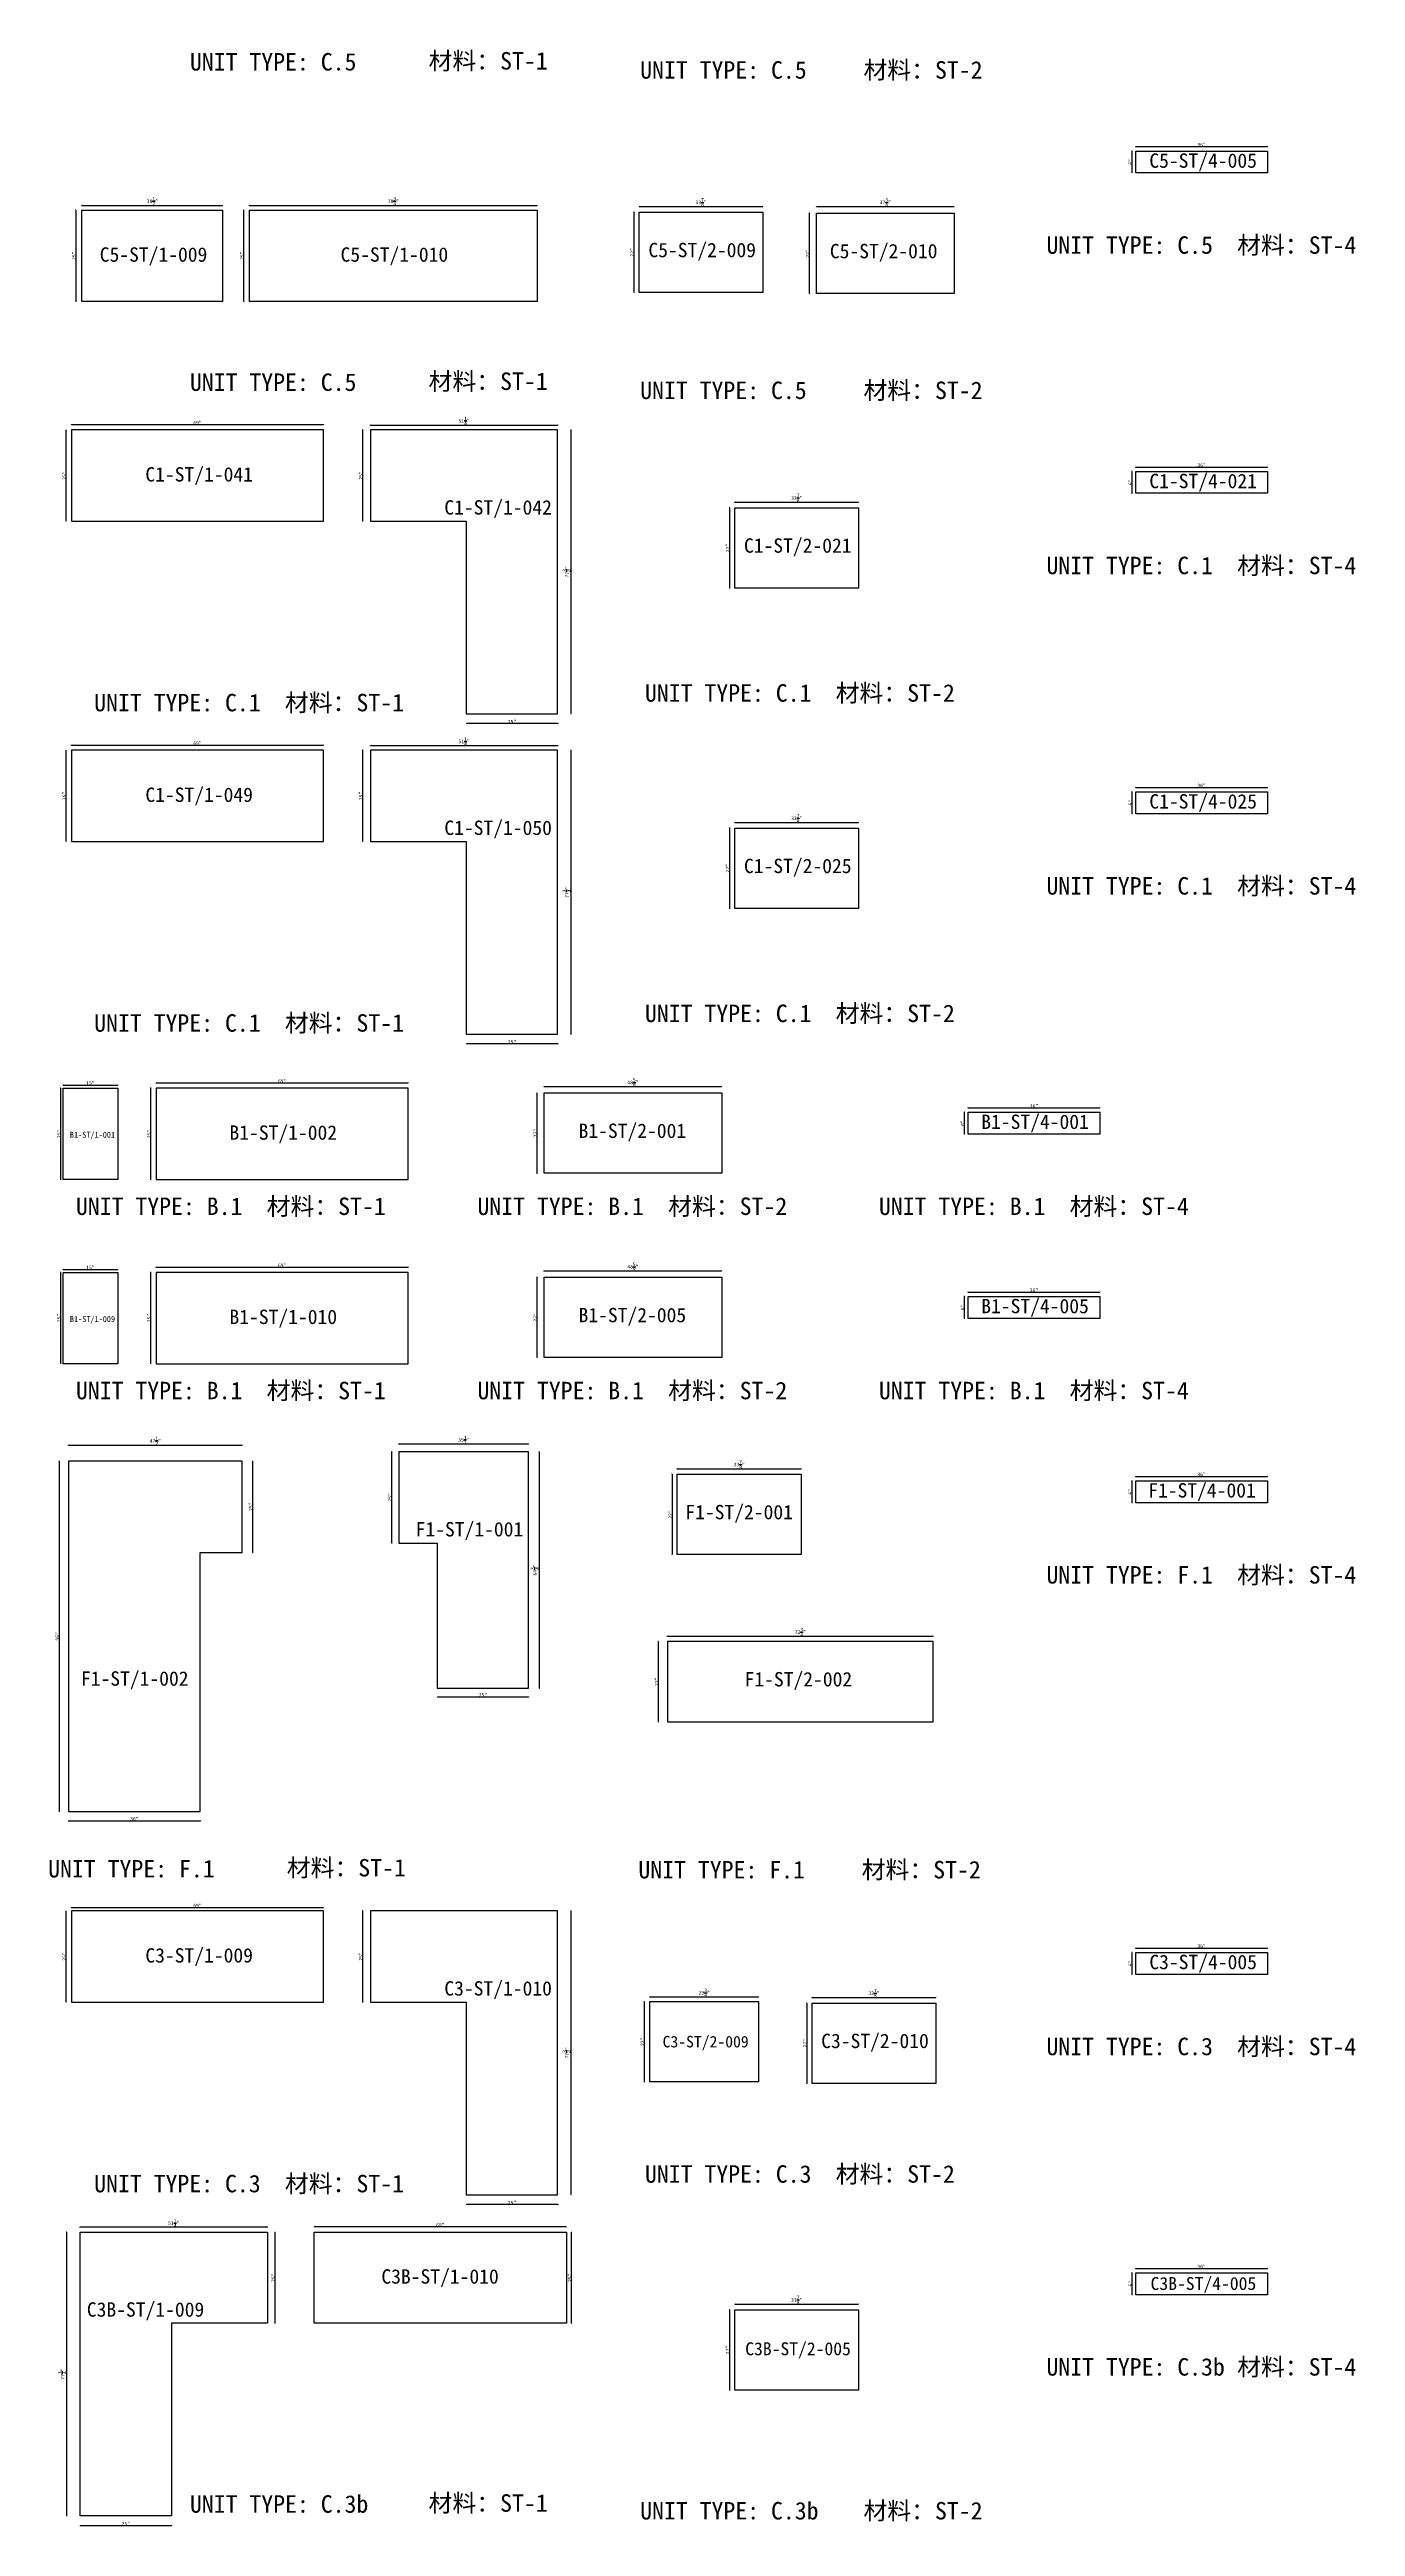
# Model space of a CAD drawing. Header units: millimetres. Extents: x -46962 to 137822, y -48342 to 2116.
# Drawn here: x -20789 to -11709, y -23952 to -6716 of the extents above; entities that cross this region are included whole.
import ezdxf
from ezdxf.enums import TextEntityAlignment as Align

# ---------------------------------------------------------------- set-up
doc = ezdxf.new("R2010")
doc.units = ezdxf.units.MM
doc.layers.add('COUNTERTOP_NUMBER', color=3, linetype='Continuous')
doc.layers.add('COUNTERTOPS', color=7, linetype='Continuous')
doc.styles.add('样式 1', font='')
doc.styles.get('样式 1').set_extended_font_data('NSimSun')
doc.dimstyles.new('副本 ISO-25', dxfattribs={"dimtxt": 25, "dimasz": 10, "dimexe": 1.5, "dimexo": 0.5, "dimtad": 1, "dimlfac": 0.03937, "dimlunit": 5, "dimtxsty": '样式 1', "dimblk": 'ARCHTICK', "dimcen": 2.5, "dimclrd": 256, "dimclrt": 1, "dimazin": 3, "dimtfac": 1, "dimtmove": 0, "dimatfit": 3, "dimfxlon": 1})

msp = doc.modelspace()

# ---------------------------------------------------------------- texts
at = {"style": '样式 1'}
for s, p in [('材料：ST-1', (-18154.062, -6854.912)), ('UNIT TYPE: C.5', (-19813.349, -6861.567)), ('UNIT TYPE: C.5', (-16682.574, -6918.241)), ('材料：ST-2', (-15129.85, -6918.241)), ('UNIT TYPE: C.5', (-13857.399, -8137.003)), ('材料：ST-4', (-12531.118, -8137.003)), ('材料：ST-1', (-18154.062, -9084.479)), ('UNIT TYPE: C.5', (-19813.349, -9091.134)), ('UNIT TYPE: C.5', (-16682.574, -9147.808)), ('材料：ST-2', (-15129.85, -9147.808)), ('UNIT TYPE: C.1', (-13857.399, -10366.57)), ('材料：ST-4', (-12531.118, -10366.57)), ('UNIT TYPE: C.1', (-20479.36, -11320.702)), ('材料：ST-1', (-19153.079, -11320.702)), ('UNIT TYPE: C.1', (-16649.274, -11253.748)), ('材料：ST-2', (-15322.993, -11253.748)), ('UNIT TYPE: C.1', (-13857.399, -12596.137)), ('材料：ST-4', (-12531.118, -12596.137)), ('UNIT TYPE: C.1', (-20479.36, -13550.269)), ('材料：ST-1', (-19153.079, -13550.269)), ('UNIT TYPE: C.1', (-16649.274, -13483.316)), ('材料：ST-2', (-15322.993, -13483.316)), ('UNIT TYPE: B.1', (-20606.155, -14825.704)), ('材料：ST-1', (-19279.874, -14825.704)), ('UNIT TYPE: B.1', (-17814.281, -14825.704)), ('材料：ST-2', (-16488, -14825.704)), ('UNIT TYPE: B.1', (-15022.407, -14825.704)), ('材料：ST-4', (-13696.126, -14825.704)), ('UNIT TYPE: B.1', (-20606.155, -16108.102)), ('材料：ST-1', (-19279.874, -16108.102)), ('UNIT TYPE: B.1', (-17814.281, -16108.102)), ('材料：ST-2', (-16488, -16108.102)), ('UNIT TYPE: B.1', (-15022.407, -16108.102)), ('材料：ST-4', (-13696.126, -16108.102)), ('UNIT TYPE: F.1', (-13857.399, -17390.5)), ('材料：ST-4', (-12531.118, -17390.5)), ('材料：ST-1', (-19140.039, -19428.873)), ('材料：ST-2', (-15142.19, -19442.306)), ('UNIT TYPE: F.1', (-20799.325, -19435.528)), ('UNIT TYPE: F.1', (-16694.915, -19442.306)), ('UNIT TYPE: C.3', (-13857.399, -20672.556)), ('材料：ST-4', (-12531.118, -20672.556)), ('UNIT TYPE: C.3', (-20479.36, -21626.688)), ('材料：ST-1', (-19153.079, -21626.688)), ('UNIT TYPE: C.3', (-16649.274, -21559.735)), ('材料：ST-2', (-15322.993, -21559.735)), ('UNIT TYPE: C.3b', (-13857.399, -22902.123)), ('材料：ST-4', (-12531.118, -22902.123)), ('UNIT TYPE: C.3b', (-19813.349, -23856.255)), ('材料：ST-1', (-18154.062, -23849.6)), ('UNIT TYPE: C.3b', (-16682.574, -23903.228)), ('材料：ST-2', (-15129.85, -23903.228))]:
    msp.add_text(s, height=121.5865, dxfattribs=at).set_placement(p)
at = {"layer": 'COUNTERTOP_NUMBER', "color": 3, "style": '样式 1'}
for s, height, p in [('C5-ST/4-005', 100, (-12767.845, -7488.415)), ('C5-ST/1-009', 100, (-20066.32, -8142.165)), ('C5-ST/1-010', 100, (-18391.666, -8142.165)), ('C5-ST/2-009', 100, (-16251.101, -8110.755)), ('C5-ST/2-010', 100, (-14989.313, -8118.185)), ('C1-ST/1-041', 100, (-19749.168, -9671.772)), ('C1-ST/4-021', 100, (-12767.845, -9717.982)), ('C1-ST/1-042', 100, (-17670.273, -9901.622)), ('C1-ST/2-021', 100, (-15586.639, -10167.114)), ('C1-ST/1-049', 100, (-19749.168, -11901.339)), ('C1-ST/4-025', 100, (-12767.845, -11947.549)), ('C1-ST/1-050', 100, (-17670.273, -12131.189)), ('C1-ST/2-025', 100, (-15586.639, -12396.681)), ('B1-ST/4-001', 100, (-13936.706, -14177.117)), ('B1-ST/1-001', 42, (-20491.186, -14267.312)), ('B1-ST/1-002', 100, (-19164.231, -14252.17)), ('B1-ST/2-001', 100, (-16736.859, -14239.759)), ('B1-ST/1-010', 100, (-19164.231, -15534.568)), ('B1-ST/2-005', 100, (-16736.859, -15522.156)), ('B1-ST/4-005', 100, (-13936.706, -15459.514)), ('B1-ST/1-009', 42, (-20491.186, -15549.709)), ('F1-ST/4-001', 100, (-12775.621, -16741.912)), ('F1-ST/2-001', 100, (-15994.496, -16893.283)), ('F1-ST/1-001', 100, (-17869.69, -17012.503)), ('F1-ST/1-002', 100, (-20197.206, -18051.21)), ('F1-ST/2-002', 100, (-15582.394, -18056.179)), ('C3-ST/1-009', 100, (-19749.168, -19977.758)), ('C3-ST/4-005', 100, (-12767.845, -20023.968)), ('C3-ST/1-010', 100, (-17670.273, -20207.608)), ('C3-ST/2-009', 80, (-16227.154, -20578.317)), ('C3-ST/2-010', 100, (-15049.595, -20572.984)), ('C3B-ST/1-010', 100, (-18074.045, -22212.274)), ('C3B-ST/4-005', 90, (-12765.9, -22261.319)), ('C3B-ST/1-009', 100, (-20122.09, -22442.124)), ('C3B-ST/2-005', 90, (-15584.695, -22715.399))]:
    msp.add_text(s, height=height, dxfattribs=at).set_placement(p, align=Align.MIDDLE_CENTER)

# ---------------------------------------------------------------- blocks, each defined once
blk = doc.blocks.new('_ArchTick')
at = {"color": 0, "linetype": 'ByBlock', "const_width": 0.15}
blk.add_lwpolyline([(-0.5, -0.5), (0.5, 0.5)], dxfattribs=at)
blk = doc.blocks.new('*D450')
at = {"color": 0, "lineweight": -2, "transparency": 16777216}
for p, q in [((-20673, -9363), (-20675, -9363)), ((-20673, -9998), (-20675, -9998))]:
    blk.add_line(p, q, dxfattribs=at)
at = {"lineweight": -2, "transparency": 16777216}
blk.add_line((-20674, -9998), (-20674, -9363), dxfattribs=at)
at = {"layer": 'Defpoints', "color": 0, "transparency": 16777216}
for p in [(-20674, -9363), (-20637, -9363), (-20637, -9998)]:
    blk.add_point(p, dxfattribs=at)
at = {"lineweight": -2, "transparency": 16777216, "xscale": 10, "yscale": 10, "zscale": 10}
for p, rotation in [((-20674, -9363), 90), ((-20674, -9998), 270)]:
    blk.add_blockref('_ArchTick', p, dxfattribs=dict(at, rotation=rotation))
at = {"color": 1, "transparency": 16777216, "insert": (-20687, -9680), "char_height": 25, "attachment_point": 5, "rotation": 90, "style": '样式 1'}
blk.add_mtext('\\A1;25"', dxfattribs=at)
blk = doc.blocks.new('*D451')
at = {"color": 0, "lineweight": -2, "transparency": 16777216}
for p, q in [((-20637, -9327), (-20637, -9325)), ((-18884, -9327), (-18884, -9325))]:
    blk.add_line(p, q, dxfattribs=at)
at = {"lineweight": -2, "transparency": 16777216}
blk.add_line((-20637, -9326), (-18884, -9326), dxfattribs=at)
at = {"layer": 'Defpoints', "color": 0, "transparency": 16777216}
for p in [(-20637, -9363), (-18884, -9326), (-18884, -9363)]:
    blk.add_point(p, dxfattribs=at)
at = {"lineweight": -2, "transparency": 16777216, "xscale": 10, "yscale": 10, "zscale": 10, "rotation": 180}
blk.add_blockref('_ArchTick', (-20637, -9326), dxfattribs=at)
at = {"lineweight": -2, "transparency": 16777216, "xscale": 10, "yscale": 10, "zscale": 10}
blk.add_blockref('_ArchTick', (-18884, -9326), dxfattribs=at)
at = {"color": 1, "transparency": 16777216, "insert": (-19761, -9313), "char_height": 25, "attachment_point": 5, "style": '样式 1'}
blk.add_mtext('\\A1;69"', dxfattribs=at)
blk = doc.blocks.new('*D452')
at = {"color": 0, "lineweight": -2, "transparency": 16777216}
for p, q in [((-18558, -9330), (-18558, -9328)), ((-17256, -9330), (-17256, -9328))]:
    blk.add_line(p, q, dxfattribs=at)
at = {"lineweight": -2, "transparency": 16777216}
blk.add_line((-18558, -9329), (-17256, -9329), dxfattribs=at)
at = {"layer": 'Defpoints', "color": 0, "transparency": 16777216}
for p in [(-18558, -9363), (-17256, -9329), (-17256, -9363)]:
    blk.add_point(p, dxfattribs=at)
at = {"lineweight": -2, "transparency": 16777216, "xscale": 10, "yscale": 10, "zscale": 10, "rotation": 180}
blk.add_blockref('_ArchTick', (-18558, -9329), dxfattribs=at)
at = {"lineweight": -2, "transparency": 16777216, "xscale": 10, "yscale": 10, "zscale": 10}
blk.add_blockref('_ArchTick', (-17256, -9329), dxfattribs=at)
at = {"color": 1, "transparency": 16777216, "insert": (-17907, -9300), "char_height": 25, "attachment_point": 5, "style": '样式 1'}
blk.add_mtext('\\A1;51{\\H1x;\\S1/4;}"', dxfattribs=at)
blk = doc.blocks.new('*D453')
at = {"color": 0, "lineweight": -2, "transparency": 16777216}
for p, q in [((-18611, -9363), (-18613, -9363)), ((-18611, -9998), (-18613, -9998))]:
    blk.add_line(p, q, dxfattribs=at)
at = {"lineweight": -2, "transparency": 16777216}
blk.add_line((-18612, -9998), (-18612, -9363), dxfattribs=at)
at = {"layer": 'Defpoints', "color": 0, "transparency": 16777216}
for p in [(-18612, -9363), (-18558, -9363), (-18558, -9998)]:
    blk.add_point(p, dxfattribs=at)
at = {"lineweight": -2, "transparency": 16777216, "xscale": 10, "yscale": 10, "zscale": 10}
for p, rotation in [((-18612, -9363), 90), ((-18612, -9998), 270)]:
    blk.add_blockref('_ArchTick', p, dxfattribs=dict(at, rotation=rotation))
at = {"color": 1, "transparency": 16777216, "insert": (-18625, -9680), "char_height": 25, "attachment_point": 5, "rotation": 90, "style": '样式 1'}
blk.add_mtext('\\A1;25"', dxfattribs=at)
blk = doc.blocks.new('*D446')
at = {"color": 0, "lineweight": -2, "transparency": 16777216}
for p, q in [((-17891, -11405), (-17891, -11407)), ((-17256, -11405), (-17256, -11407))]:
    blk.add_line(p, q, dxfattribs=at)
at = {"lineweight": -2, "transparency": 16777216}
blk.add_line((-17256, -11406), (-17891, -11406), dxfattribs=at)
at = {"layer": 'Defpoints', "color": 0, "transparency": 16777216}
for p in [(-17891, -11337), (-17256, -11337), (-17891, -11406)]:
    blk.add_point(p, dxfattribs=at)
at = {"lineweight": -2, "transparency": 16777216, "xscale": 10, "yscale": 10, "zscale": 10, "rotation": 180}
blk.add_blockref('_ArchTick', (-17891, -11406), dxfattribs=at)
at = {"lineweight": -2, "transparency": 16777216, "xscale": 10, "yscale": 10, "zscale": 10}
blk.add_blockref('_ArchTick', (-17256, -11406), dxfattribs=at)
at = {"color": 1, "transparency": 16777216, "insert": (-17574, -11393), "char_height": 25, "attachment_point": 5, "style": '样式 1'}
blk.add_mtext('\\A1;25"', dxfattribs=at)
blk = doc.blocks.new('*D447')
at = {"color": 0, "lineweight": -2, "transparency": 16777216}
for p, q in [((-17164, -9363), (-17162, -9363)), ((-17164, -11337), (-17162, -11337))]:
    blk.add_line(p, q, dxfattribs=at)
at = {"lineweight": -2, "transparency": 16777216}
blk.add_line((-17163, -11337), (-17163, -9363), dxfattribs=at)
at = {"layer": 'Defpoints', "color": 0, "transparency": 16777216}
for p in [(-17256, -9363), (-17163, -9363), (-17256, -11337)]:
    blk.add_point(p, dxfattribs=at)
at = {"lineweight": -2, "transparency": 16777216, "xscale": 10, "yscale": 10, "zscale": 10}
for p, rotation in [((-17163, -9363), 90), ((-17163, -11337), 270)]:
    blk.add_blockref('_ArchTick', p, dxfattribs=dict(at, rotation=rotation))
at = {"color": 1, "transparency": 16777216, "insert": (-17192, -10350), "char_height": 25, "attachment_point": 5, "rotation": 90, "style": '样式 1'}
blk.add_mtext('\\A1;77{\\H1x;\\S3/4;}"', dxfattribs=at)
blk = doc.blocks.new('*D448')
at = {"color": 0, "lineweight": -2, "transparency": 16777216}
for p, q in [((-16025, -9866), (-16025, -9863)), ((-15164, -9866), (-15164, -9863))]:
    blk.add_line(p, q, dxfattribs=at)
at = {"lineweight": -2, "transparency": 16777216}
blk.add_line((-16025, -9865), (-15164, -9865), dxfattribs=at)
at = {"layer": 'Defpoints', "color": 0, "transparency": 16777216}
for p in [(-16025, -9904), (-15164, -9865), (-15164, -9904)]:
    blk.add_point(p, dxfattribs=at)
at = {"lineweight": -2, "transparency": 16777216, "xscale": 10, "yscale": 10, "zscale": 10, "rotation": 180}
blk.add_blockref('_ArchTick', (-16025, -9865), dxfattribs=at)
at = {"lineweight": -2, "transparency": 16777216, "xscale": 10, "yscale": 10, "zscale": 10}
blk.add_blockref('_ArchTick', (-15164, -9865), dxfattribs=at)
at = {"color": 1, "transparency": 16777216, "insert": (-15594, -9836), "char_height": 25, "attachment_point": 5, "style": '样式 1'}
blk.add_mtext('\\A1;33{\\H1x;\\S7/8;}"', dxfattribs=at)
blk = doc.blocks.new('*D449')
at = {"color": 0, "lineweight": -2, "transparency": 16777216}
for p, q in [((-16060, -9904), (-16063, -9904)), ((-16060, -10463), (-16063, -10463))]:
    blk.add_line(p, q, dxfattribs=at)
at = {"lineweight": -2, "transparency": 16777216}
blk.add_line((-16061, -9904), (-16061, -10463), dxfattribs=at)
at = {"layer": 'Defpoints', "color": 0, "transparency": 16777216}
for p in [(-16025, -9904), (-16061, -10463), (-16025, -10463)]:
    blk.add_point(p, dxfattribs=at)
at = {"lineweight": -2, "transparency": 16777216, "xscale": 10, "yscale": 10, "zscale": 10}
for p, rotation in [((-16061, -9904), 90), ((-16061, -10463), 270)]:
    blk.add_blockref('_ArchTick', p, dxfattribs=dict(at, rotation=rotation))
at = {"color": 1, "transparency": 16777216, "insert": (-16074, -10184), "char_height": 25, "attachment_point": 5, "rotation": 90, "style": '样式 1'}
blk.add_mtext('\\A1;22"', dxfattribs=at)
blk = doc.blocks.new('*D454')
at = {"color": 0, "lineweight": -2, "transparency": 16777216}
for p, q in [((-13236, -9622), (-13236, -9619)), ((-12321, -9622), (-12321, -9619))]:
    blk.add_line(p, q, dxfattribs=at)
at = {"lineweight": -2, "transparency": 16777216}
blk.add_line((-13236, -9621), (-12321, -9621), dxfattribs=at)
at = {"layer": 'Defpoints', "color": 0, "transparency": 16777216}
for p in [(-13236, -9651), (-12321, -9621), (-12321, -9651)]:
    blk.add_point(p, dxfattribs=at)
at = {"lineweight": -2, "transparency": 16777216, "xscale": 10, "yscale": 10, "zscale": 10, "rotation": 180}
blk.add_blockref('_ArchTick', (-13236, -9621), dxfattribs=at)
at = {"lineweight": -2, "transparency": 16777216, "xscale": 10, "yscale": 10, "zscale": 10}
blk.add_blockref('_ArchTick', (-12321, -9621), dxfattribs=at)
at = {"color": 1, "transparency": 16777216, "insert": (-12779, -9607), "char_height": 25, "attachment_point": 5, "style": '样式 1'}
blk.add_mtext('\\A1;36"', dxfattribs=at)
blk = doc.blocks.new('*D455')
at = {"color": 0, "lineweight": -2, "transparency": 16777216}
for p, q in [((-13261, -9651), (-13263, -9651)), ((-13261, -9804), (-13263, -9804))]:
    blk.add_line(p, q, dxfattribs=at)
at = {"lineweight": -2, "transparency": 16777216}
blk.add_line((-13262, -9804), (-13262, -9651), dxfattribs=at)
at = {"layer": 'Defpoints', "color": 0, "transparency": 16777216}
for p in [(-13262, -9651), (-13236, -9651), (-13236, -9804)]:
    blk.add_point(p, dxfattribs=at)
at = {"lineweight": -2, "transparency": 16777216, "xscale": 10, "yscale": 10, "zscale": 10}
for p, rotation in [((-13262, -9651), 90), ((-13262, -9804), 270)]:
    blk.add_blockref('_ArchTick', p, dxfattribs=dict(at, rotation=rotation))
at = {"color": 1, "transparency": 16777216, "insert": (-13275, -9728), "char_height": 25, "attachment_point": 5, "rotation": 90, "style": '样式 1'}
blk.add_mtext('\\A1;6"', dxfattribs=at)
blk = doc.blocks.new('*D460')
at = {"color": 0, "lineweight": -2, "transparency": 16777216}
for p, q in [((-20673, -11592), (-20675, -11592)), ((-20673, -12227), (-20675, -12227))]:
    blk.add_line(p, q, dxfattribs=at)
at = {"lineweight": -2, "transparency": 16777216}
blk.add_line((-20674, -12227), (-20674, -11592), dxfattribs=at)
at = {"layer": 'Defpoints', "color": 0, "transparency": 16777216}
for p in [(-20674, -11592), (-20637, -11592), (-20637, -12227)]:
    blk.add_point(p, dxfattribs=at)
at = {"lineweight": -2, "transparency": 16777216, "xscale": 10, "yscale": 10, "zscale": 10}
for p, rotation in [((-20674, -11592), 90), ((-20674, -12227), 270)]:
    blk.add_blockref('_ArchTick', p, dxfattribs=dict(at, rotation=rotation))
at = {"color": 1, "transparency": 16777216, "insert": (-20687, -11910), "char_height": 25, "attachment_point": 5, "rotation": 90, "style": '样式 1'}
blk.add_mtext('\\A1;25"', dxfattribs=at)
blk = doc.blocks.new('*D461')
at = {"color": 0, "lineweight": -2, "transparency": 16777216}
for p, q in [((-20637, -11557), (-20637, -11554)), ((-18884, -11557), (-18884, -11554))]:
    blk.add_line(p, q, dxfattribs=at)
at = {"lineweight": -2, "transparency": 16777216}
blk.add_line((-20637, -11556), (-18884, -11556), dxfattribs=at)
at = {"layer": 'Defpoints', "color": 0, "transparency": 16777216}
for p in [(-20637, -11592), (-18884, -11556), (-18884, -11592)]:
    blk.add_point(p, dxfattribs=at)
at = {"lineweight": -2, "transparency": 16777216, "xscale": 10, "yscale": 10, "zscale": 10, "rotation": 180}
blk.add_blockref('_ArchTick', (-20637, -11556), dxfattribs=at)
at = {"lineweight": -2, "transparency": 16777216, "xscale": 10, "yscale": 10, "zscale": 10}
blk.add_blockref('_ArchTick', (-18884, -11556), dxfattribs=at)
at = {"color": 1, "transparency": 16777216, "insert": (-19761, -11543), "char_height": 25, "attachment_point": 5, "style": '样式 1'}
blk.add_mtext('\\A1;69"', dxfattribs=at)
blk = doc.blocks.new('*D462')
at = {"color": 0, "lineweight": -2, "transparency": 16777216}
for p, q in [((-18558, -11560), (-18558, -11558)), ((-17256, -11560), (-17256, -11558))]:
    blk.add_line(p, q, dxfattribs=at)
at = {"lineweight": -2, "transparency": 16777216}
blk.add_line((-18558, -11559), (-17256, -11559), dxfattribs=at)
at = {"layer": 'Defpoints', "color": 0, "transparency": 16777216}
for p in [(-18558, -11592), (-17256, -11559), (-17256, -11592)]:
    blk.add_point(p, dxfattribs=at)
at = {"lineweight": -2, "transparency": 16777216, "xscale": 10, "yscale": 10, "zscale": 10, "rotation": 180}
blk.add_blockref('_ArchTick', (-18558, -11559), dxfattribs=at)
at = {"lineweight": -2, "transparency": 16777216, "xscale": 10, "yscale": 10, "zscale": 10}
blk.add_blockref('_ArchTick', (-17256, -11559), dxfattribs=at)
at = {"color": 1, "transparency": 16777216, "insert": (-17907, -11530), "char_height": 25, "attachment_point": 5, "style": '样式 1'}
blk.add_mtext('\\A1;51{\\H1x;\\S1/4;}"', dxfattribs=at)
blk = doc.blocks.new('*D463')
at = {"color": 0, "lineweight": -2, "transparency": 16777216}
for p, q in [((-18611, -11592), (-18613, -11592)), ((-18611, -12227), (-18613, -12227))]:
    blk.add_line(p, q, dxfattribs=at)
at = {"lineweight": -2, "transparency": 16777216}
blk.add_line((-18612, -12227), (-18612, -11592), dxfattribs=at)
at = {"layer": 'Defpoints', "color": 0, "transparency": 16777216}
for p in [(-18612, -11592), (-18558, -11592), (-18558, -12227)]:
    blk.add_point(p, dxfattribs=at)
at = {"lineweight": -2, "transparency": 16777216, "xscale": 10, "yscale": 10, "zscale": 10}
for p, rotation in [((-18612, -11592), 90), ((-18612, -12227), 270)]:
    blk.add_blockref('_ArchTick', p, dxfattribs=dict(at, rotation=rotation))
at = {"color": 1, "transparency": 16777216, "insert": (-18625, -11910), "char_height": 25, "attachment_point": 5, "rotation": 90, "style": '样式 1'}
blk.add_mtext('\\A1;25"', dxfattribs=at)
blk = doc.blocks.new('*D456')
at = {"color": 0, "lineweight": -2, "transparency": 16777216}
for p, q in [((-17891, -13634), (-17891, -13637)), ((-17256, -13634), (-17256, -13637))]:
    blk.add_line(p, q, dxfattribs=at)
at = {"lineweight": -2, "transparency": 16777216}
blk.add_line((-17256, -13635), (-17891, -13635), dxfattribs=at)
at = {"layer": 'Defpoints', "color": 0, "transparency": 16777216}
for p in [(-17891, -13567), (-17256, -13567), (-17891, -13635)]:
    blk.add_point(p, dxfattribs=at)
at = {"lineweight": -2, "transparency": 16777216, "xscale": 10, "yscale": 10, "zscale": 10, "rotation": 180}
blk.add_blockref('_ArchTick', (-17891, -13635), dxfattribs=at)
at = {"lineweight": -2, "transparency": 16777216, "xscale": 10, "yscale": 10, "zscale": 10}
blk.add_blockref('_ArchTick', (-17256, -13635), dxfattribs=at)
at = {"color": 1, "transparency": 16777216, "insert": (-17574, -13622), "char_height": 25, "attachment_point": 5, "style": '样式 1'}
blk.add_mtext('\\A1;25"', dxfattribs=at)
blk = doc.blocks.new('*D457')
at = {"color": 0, "lineweight": -2, "transparency": 16777216}
for p, q in [((-17164, -11592), (-17162, -11592)), ((-17164, -13567), (-17162, -13567))]:
    blk.add_line(p, q, dxfattribs=at)
at = {"lineweight": -2, "transparency": 16777216}
blk.add_line((-17163, -13567), (-17163, -11592), dxfattribs=at)
at = {"layer": 'Defpoints', "color": 0, "transparency": 16777216}
for p in [(-17256, -11592), (-17163, -11592), (-17256, -13567)]:
    blk.add_point(p, dxfattribs=at)
at = {"lineweight": -2, "transparency": 16777216, "xscale": 10, "yscale": 10, "zscale": 10}
for p, rotation in [((-17163, -11592), 90), ((-17163, -13567), 270)]:
    blk.add_blockref('_ArchTick', p, dxfattribs=dict(at, rotation=rotation))
at = {"color": 1, "transparency": 16777216, "insert": (-17192, -12580), "char_height": 25, "attachment_point": 5, "rotation": 90, "style": '样式 1'}
blk.add_mtext('\\A1;77{\\H1x;\\S3/4;}"', dxfattribs=at)
blk = doc.blocks.new('*D458')
at = {"color": 0, "lineweight": -2, "transparency": 16777216}
for p, q in [((-16025, -12095), (-16025, -12093)), ((-15164, -12095), (-15164, -12093))]:
    blk.add_line(p, q, dxfattribs=at)
at = {"lineweight": -2, "transparency": 16777216}
blk.add_line((-16025, -12094), (-15164, -12094), dxfattribs=at)
at = {"layer": 'Defpoints', "color": 0, "transparency": 16777216}
for p in [(-16025, -12134), (-15164, -12094), (-15164, -12134)]:
    blk.add_point(p, dxfattribs=at)
at = {"lineweight": -2, "transparency": 16777216, "xscale": 10, "yscale": 10, "zscale": 10, "rotation": 180}
blk.add_blockref('_ArchTick', (-16025, -12094), dxfattribs=at)
at = {"lineweight": -2, "transparency": 16777216, "xscale": 10, "yscale": 10, "zscale": 10}
blk.add_blockref('_ArchTick', (-15164, -12094), dxfattribs=at)
at = {"color": 1, "transparency": 16777216, "insert": (-15594, -12065), "char_height": 25, "attachment_point": 5, "style": '样式 1'}
blk.add_mtext('\\A1;33{\\H1x;\\S7/8;}"', dxfattribs=at)
blk = doc.blocks.new('*D459')
at = {"color": 0, "lineweight": -2, "transparency": 16777216}
for p, q in [((-16060, -12134), (-16063, -12134)), ((-16060, -12693), (-16063, -12693))]:
    blk.add_line(p, q, dxfattribs=at)
at = {"lineweight": -2, "transparency": 16777216}
blk.add_line((-16061, -12134), (-16061, -12693), dxfattribs=at)
at = {"layer": 'Defpoints', "color": 0, "transparency": 16777216}
for p in [(-16025, -12134), (-16061, -12693), (-16025, -12693)]:
    blk.add_point(p, dxfattribs=at)
at = {"lineweight": -2, "transparency": 16777216, "xscale": 10, "yscale": 10, "zscale": 10}
for p, rotation in [((-16061, -12134), 90), ((-16061, -12693), 270)]:
    blk.add_blockref('_ArchTick', p, dxfattribs=dict(at, rotation=rotation))
at = {"color": 1, "transparency": 16777216, "insert": (-16074, -12413), "char_height": 25, "attachment_point": 5, "rotation": 90, "style": '样式 1'}
blk.add_mtext('\\A1;22"', dxfattribs=at)
blk = doc.blocks.new('*D464')
at = {"color": 0, "lineweight": -2, "transparency": 16777216}
for p, q in [((-13236, -11851), (-13236, -11849)), ((-12321, -11851), (-12321, -11849))]:
    blk.add_line(p, q, dxfattribs=at)
at = {"lineweight": -2, "transparency": 16777216}
blk.add_line((-13236, -11850), (-12321, -11850), dxfattribs=at)
at = {"layer": 'Defpoints', "color": 0, "transparency": 16777216}
for p in [(-13236, -11881), (-12321, -11850), (-12321, -11881)]:
    blk.add_point(p, dxfattribs=at)
at = {"lineweight": -2, "transparency": 16777216, "xscale": 10, "yscale": 10, "zscale": 10, "rotation": 180}
blk.add_blockref('_ArchTick', (-13236, -11850), dxfattribs=at)
at = {"lineweight": -2, "transparency": 16777216, "xscale": 10, "yscale": 10, "zscale": 10}
blk.add_blockref('_ArchTick', (-12321, -11850), dxfattribs=at)
at = {"color": 1, "transparency": 16777216, "insert": (-12779, -11837), "char_height": 25, "attachment_point": 5, "style": '样式 1'}
blk.add_mtext('\\A1;36"', dxfattribs=at)
blk = doc.blocks.new('*D465')
at = {"color": 0, "lineweight": -2, "transparency": 16777216}
for p, q in [((-13261, -11881), (-13263, -11881)), ((-13261, -12033), (-13263, -12033))]:
    blk.add_line(p, q, dxfattribs=at)
at = {"lineweight": -2, "transparency": 16777216}
blk.add_line((-13262, -12033), (-13262, -11881), dxfattribs=at)
at = {"layer": 'Defpoints', "color": 0, "transparency": 16777216}
for p in [(-13262, -11881), (-13236, -11881), (-13236, -12033)]:
    blk.add_point(p, dxfattribs=at)
at = {"lineweight": -2, "transparency": 16777216, "xscale": 10, "yscale": 10, "zscale": 10}
for p, rotation in [((-13262, -11881), 90), ((-13262, -12033), 270)]:
    blk.add_blockref('_ArchTick', p, dxfattribs=dict(at, rotation=rotation))
at = {"color": 1, "transparency": 16777216, "insert": (-13275, -11957), "char_height": 25, "attachment_point": 5, "rotation": 90, "style": '样式 1'}
blk.add_mtext('\\A1;6"', dxfattribs=at)
blk = doc.blocks.new('*D466')
at = {"color": 0, "lineweight": -2, "transparency": 16777216}
for p, q in [((-20710, -13943), (-20713, -13943)), ((-20710, -14578), (-20713, -14578))]:
    blk.add_line(p, q, dxfattribs=at)
at = {"lineweight": -2, "transparency": 16777216}
blk.add_line((-20711, -14578), (-20711, -13943), dxfattribs=at)
at = {"layer": 'Defpoints', "color": 0, "transparency": 16777216}
for p in [(-20711, -13943), (-20696, -13943), (-20696, -14578)]:
    blk.add_point(p, dxfattribs=at)
at = {"lineweight": -2, "transparency": 16777216, "xscale": 10, "yscale": 10, "zscale": 10}
for p, rotation in [((-20711, -13943), 90), ((-20711, -14578), 270)]:
    blk.add_blockref('_ArchTick', p, dxfattribs=dict(at, rotation=rotation))
at = {"color": 1, "transparency": 16777216, "insert": (-20724, -14261), "char_height": 25, "attachment_point": 5, "rotation": 90, "style": '样式 1'}
blk.add_mtext('\\A1;25"', dxfattribs=at)
blk = doc.blocks.new('*D467')
at = {"color": 0, "lineweight": -2, "transparency": 16777216}
for p, q in [((-20696, -13923), (-20696, -13920)), ((-20315, -13923), (-20315, -13920))]:
    blk.add_line(p, q, dxfattribs=at)
at = {"lineweight": -2, "transparency": 16777216}
blk.add_line((-20696, -13922), (-20315, -13922), dxfattribs=at)
at = {"layer": 'Defpoints', "color": 0, "transparency": 16777216}
for p in [(-20696, -13943), (-20315, -13922), (-20315, -13943)]:
    blk.add_point(p, dxfattribs=at)
at = {"lineweight": -2, "transparency": 16777216, "xscale": 10, "yscale": 10, "zscale": 10, "rotation": 180}
blk.add_blockref('_ArchTick', (-20696, -13922), dxfattribs=at)
at = {"lineweight": -2, "transparency": 16777216, "xscale": 10, "yscale": 10, "zscale": 10}
blk.add_blockref('_ArchTick', (-20315, -13922), dxfattribs=at)
at = {"color": 1, "transparency": 16777216, "insert": (-20505, -13908), "char_height": 25, "attachment_point": 5, "style": '样式 1'}
blk.add_mtext('\\A1;15"', dxfattribs=at)
blk = doc.blocks.new('*D468')
at = {"color": 0, "lineweight": -2, "transparency": 16777216}
for p, q in [((-20084, -13943), (-20087, -13943)), ((-20084, -14578), (-20087, -14578))]:
    blk.add_line(p, q, dxfattribs=at)
at = {"lineweight": -2, "transparency": 16777216}
blk.add_line((-20085, -14578), (-20085, -13943), dxfattribs=at)
at = {"layer": 'Defpoints', "color": 0, "transparency": 16777216}
for p in [(-20085, -13943), (-20048, -13943), (-20048, -14578)]:
    blk.add_point(p, dxfattribs=at)
at = {"lineweight": -2, "transparency": 16777216, "xscale": 10, "yscale": 10, "zscale": 10}
for p, rotation in [((-20085, -13943), 90), ((-20085, -14578), 270)]:
    blk.add_blockref('_ArchTick', p, dxfattribs=dict(at, rotation=rotation))
at = {"color": 1, "transparency": 16777216, "insert": (-20098, -14261), "char_height": 25, "attachment_point": 5, "rotation": 90, "style": '样式 1'}
blk.add_mtext('\\A1;25"', dxfattribs=at)
blk = doc.blocks.new('*D469')
at = {"color": 0, "lineweight": -2, "transparency": 16777216}
for p, q in [((-20048, -13908), (-20048, -13905)), ((-18296, -13908), (-18296, -13905))]:
    blk.add_line(p, q, dxfattribs=at)
at = {"lineweight": -2, "transparency": 16777216}
blk.add_line((-20048, -13907), (-18296, -13907), dxfattribs=at)
at = {"layer": 'Defpoints', "color": 0, "transparency": 16777216}
for p in [(-20048, -13943), (-18296, -13907), (-18296, -13943)]:
    blk.add_point(p, dxfattribs=at)
at = {"lineweight": -2, "transparency": 16777216, "xscale": 10, "yscale": 10, "zscale": 10, "rotation": 180}
blk.add_blockref('_ArchTick', (-20048, -13907), dxfattribs=at)
at = {"lineweight": -2, "transparency": 16777216, "xscale": 10, "yscale": 10, "zscale": 10}
blk.add_blockref('_ArchTick', (-18296, -13907), dxfattribs=at)
at = {"color": 1, "transparency": 16777216, "insert": (-19172, -13894), "char_height": 25, "attachment_point": 5, "style": '样式 1'}
blk.add_mtext('\\A1;69"', dxfattribs=at)
blk = doc.blocks.new('*D470')
at = {"color": 0, "lineweight": -2, "transparency": 16777216}
for p, q in [((-17351, -13933), (-17351, -13931)), ((-16116, -13933), (-16116, -13931))]:
    blk.add_line(p, q, dxfattribs=at)
at = {"lineweight": -2, "transparency": 16777216}
blk.add_line((-17351, -13932), (-16116, -13932), dxfattribs=at)
at = {"layer": 'Defpoints', "color": 0, "transparency": 16777216}
for p in [(-16116, -13932), (-17351, -13977), (-16116, -13977)]:
    blk.add_point(p, dxfattribs=at)
at = {"lineweight": -2, "transparency": 16777216, "xscale": 10, "yscale": 10, "zscale": 10, "rotation": 180}
blk.add_blockref('_ArchTick', (-17351, -13932), dxfattribs=at)
at = {"lineweight": -2, "transparency": 16777216, "xscale": 10, "yscale": 10, "zscale": 10}
blk.add_blockref('_ArchTick', (-16116, -13932), dxfattribs=at)
at = {"color": 1, "transparency": 16777216, "insert": (-16733, -13903), "char_height": 25, "attachment_point": 5, "style": '样式 1'}
blk.add_mtext('\\A1;48{\\H1x;\\S5/8;}"', dxfattribs=at)
blk = doc.blocks.new('*D471')
at = {"color": 0, "lineweight": -2, "transparency": 16777216}
for p, q in [((-17398, -13977), (-17400, -13977)), ((-17398, -14536), (-17400, -14536))]:
    blk.add_line(p, q, dxfattribs=at)
at = {"lineweight": -2, "transparency": 16777216}
blk.add_line((-17399, -14536), (-17399, -13977), dxfattribs=at)
at = {"layer": 'Defpoints', "color": 0, "transparency": 16777216}
for p in [(-17399, -13977), (-17351, -13977), (-17351, -14536)]:
    blk.add_point(p, dxfattribs=at)
at = {"lineweight": -2, "transparency": 16777216, "xscale": 10, "yscale": 10, "zscale": 10}
for p, rotation in [((-17399, -13977), 90), ((-17399, -14536), 270)]:
    blk.add_blockref('_ArchTick', p, dxfattribs=dict(at, rotation=rotation))
at = {"color": 1, "transparency": 16777216, "insert": (-17412, -14256), "char_height": 25, "attachment_point": 5, "rotation": 90, "style": '样式 1'}
blk.add_mtext('\\A1;22"', dxfattribs=at)
blk = doc.blocks.new('*D472')
at = {"color": 0, "lineweight": -2, "transparency": 16777216}
for p, q in [((-14401, -14081), (-14401, -14078)), ((-13486, -14081), (-13486, -14078))]:
    blk.add_line(p, q, dxfattribs=at)
at = {"lineweight": -2, "transparency": 16777216}
blk.add_line((-14401, -14080), (-13486, -14080), dxfattribs=at)
at = {"layer": 'Defpoints', "color": 0, "transparency": 16777216}
for p in [(-14401, -14111), (-13486, -14080), (-13486, -14111)]:
    blk.add_point(p, dxfattribs=at)
at = {"lineweight": -2, "transparency": 16777216, "xscale": 10, "yscale": 10, "zscale": 10, "rotation": 180}
blk.add_blockref('_ArchTick', (-14401, -14080), dxfattribs=at)
at = {"lineweight": -2, "transparency": 16777216, "xscale": 10, "yscale": 10, "zscale": 10}
blk.add_blockref('_ArchTick', (-13486, -14080), dxfattribs=at)
at = {"color": 1, "transparency": 16777216, "insert": (-13944, -14067), "char_height": 25, "attachment_point": 5, "style": '样式 1'}
blk.add_mtext('\\A1;36"', dxfattribs=at)
blk = doc.blocks.new('*D473')
at = {"color": 0, "lineweight": -2, "transparency": 16777216}
for p, q in [((-14426, -14111), (-14428, -14111)), ((-14426, -14263), (-14428, -14263))]:
    blk.add_line(p, q, dxfattribs=at)
at = {"lineweight": -2, "transparency": 16777216}
blk.add_line((-14427, -14263), (-14427, -14111), dxfattribs=at)
at = {"layer": 'Defpoints', "color": 0, "transparency": 16777216}
for p in [(-14427, -14111), (-14401, -14111), (-14401, -14263)]:
    blk.add_point(p, dxfattribs=at)
at = {"lineweight": -2, "transparency": 16777216, "xscale": 10, "yscale": 10, "zscale": 10}
for p, rotation in [((-14427, -14111), 90), ((-14427, -14263), 270)]:
    blk.add_blockref('_ArchTick', p, dxfattribs=dict(at, rotation=rotation))
at = {"color": 1, "transparency": 16777216, "insert": (-14440, -14187), "char_height": 25, "attachment_point": 5, "rotation": 90, "style": '样式 1'}
blk.add_mtext('\\A1;6"', dxfattribs=at)
blk = doc.blocks.new('*D474')
at = {"color": 0, "lineweight": -2, "transparency": 16777216}
for p, q in [((-20710, -15225), (-20713, -15225)), ((-20710, -15860), (-20713, -15860))]:
    blk.add_line(p, q, dxfattribs=at)
at = {"lineweight": -2, "transparency": 16777216}
blk.add_line((-20711, -15860), (-20711, -15225), dxfattribs=at)
at = {"layer": 'Defpoints', "color": 0, "transparency": 16777216}
for p in [(-20711, -15225), (-20696, -15225), (-20696, -15860)]:
    blk.add_point(p, dxfattribs=at)
at = {"lineweight": -2, "transparency": 16777216, "xscale": 10, "yscale": 10, "zscale": 10}
for p, rotation in [((-20711, -15225), 90), ((-20711, -15860), 270)]:
    blk.add_blockref('_ArchTick', p, dxfattribs=dict(at, rotation=rotation))
at = {"color": 1, "transparency": 16777216, "insert": (-20724, -15543), "char_height": 25, "attachment_point": 5, "rotation": 90, "style": '样式 1'}
blk.add_mtext('\\A1;25"', dxfattribs=at)
blk = doc.blocks.new('*D475')
at = {"color": 0, "lineweight": -2, "transparency": 16777216}
for p, q in [((-20696, -15205), (-20696, -15202)), ((-20315, -15205), (-20315, -15202))]:
    blk.add_line(p, q, dxfattribs=at)
at = {"lineweight": -2, "transparency": 16777216}
blk.add_line((-20696, -15204), (-20315, -15204), dxfattribs=at)
at = {"layer": 'Defpoints', "color": 0, "transparency": 16777216}
for p in [(-20696, -15225), (-20315, -15204), (-20315, -15225)]:
    blk.add_point(p, dxfattribs=at)
at = {"lineweight": -2, "transparency": 16777216, "xscale": 10, "yscale": 10, "zscale": 10, "rotation": 180}
blk.add_blockref('_ArchTick', (-20696, -15204), dxfattribs=at)
at = {"lineweight": -2, "transparency": 16777216, "xscale": 10, "yscale": 10, "zscale": 10}
blk.add_blockref('_ArchTick', (-20315, -15204), dxfattribs=at)
at = {"color": 1, "transparency": 16777216, "insert": (-20505, -15191), "char_height": 25, "attachment_point": 5, "style": '样式 1'}
blk.add_mtext('\\A1;15"', dxfattribs=at)
blk = doc.blocks.new('*D476')
at = {"color": 0, "lineweight": -2, "transparency": 16777216}
for p, q in [((-20084, -15225), (-20087, -15225)), ((-20084, -15860), (-20087, -15860))]:
    blk.add_line(p, q, dxfattribs=at)
at = {"lineweight": -2, "transparency": 16777216}
blk.add_line((-20085, -15860), (-20085, -15225), dxfattribs=at)
at = {"layer": 'Defpoints', "color": 0, "transparency": 16777216}
for p in [(-20085, -15225), (-20048, -15225), (-20048, -15860)]:
    blk.add_point(p, dxfattribs=at)
at = {"lineweight": -2, "transparency": 16777216, "xscale": 10, "yscale": 10, "zscale": 10}
for p, rotation in [((-20085, -15225), 90), ((-20085, -15860), 270)]:
    blk.add_blockref('_ArchTick', p, dxfattribs=dict(at, rotation=rotation))
at = {"color": 1, "transparency": 16777216, "insert": (-20098, -15543), "char_height": 25, "attachment_point": 5, "rotation": 90, "style": '样式 1'}
blk.add_mtext('\\A1;25"', dxfattribs=at)
blk = doc.blocks.new('*D477')
at = {"color": 0, "lineweight": -2, "transparency": 16777216}
for p, q in [((-20048, -15190), (-20048, -15188)), ((-18296, -15190), (-18296, -15188))]:
    blk.add_line(p, q, dxfattribs=at)
at = {"lineweight": -2, "transparency": 16777216}
blk.add_line((-20048, -15189), (-18296, -15189), dxfattribs=at)
at = {"layer": 'Defpoints', "color": 0, "transparency": 16777216}
for p in [(-20048, -15225), (-18296, -15189), (-18296, -15225)]:
    blk.add_point(p, dxfattribs=at)
at = {"lineweight": -2, "transparency": 16777216, "xscale": 10, "yscale": 10, "zscale": 10, "rotation": 180}
blk.add_blockref('_ArchTick', (-20048, -15189), dxfattribs=at)
at = {"lineweight": -2, "transparency": 16777216, "xscale": 10, "yscale": 10, "zscale": 10}
blk.add_blockref('_ArchTick', (-18296, -15189), dxfattribs=at)
at = {"color": 1, "transparency": 16777216, "insert": (-19172, -15176), "char_height": 25, "attachment_point": 5, "style": '样式 1'}
blk.add_mtext('\\A1;69"', dxfattribs=at)
blk = doc.blocks.new('*D478')
at = {"color": 0, "lineweight": -2, "transparency": 16777216}
for p, q in [((-17351, -15216), (-17351, -15213)), ((-16116, -15216), (-16116, -15213))]:
    blk.add_line(p, q, dxfattribs=at)
at = {"lineweight": -2, "transparency": 16777216}
blk.add_line((-17351, -15215), (-16116, -15215), dxfattribs=at)
at = {"layer": 'Defpoints', "color": 0, "transparency": 16777216}
for p in [(-17351, -15259), (-16116, -15215), (-16116, -15259)]:
    blk.add_point(p, dxfattribs=at)
at = {"lineweight": -2, "transparency": 16777216, "xscale": 10, "yscale": 10, "zscale": 10, "rotation": 180}
blk.add_blockref('_ArchTick', (-17351, -15215), dxfattribs=at)
at = {"lineweight": -2, "transparency": 16777216, "xscale": 10, "yscale": 10, "zscale": 10}
blk.add_blockref('_ArchTick', (-16116, -15215), dxfattribs=at)
at = {"color": 1, "transparency": 16777216, "insert": (-16733, -15186), "char_height": 25, "attachment_point": 5, "style": '样式 1'}
blk.add_mtext('\\A1;48{\\H1x;\\S5/8;}"', dxfattribs=at)
blk = doc.blocks.new('*D479')
at = {"color": 0, "lineweight": -2, "transparency": 16777216}
for p, q in [((-17398, -15259), (-17400, -15259)), ((-17398, -15818), (-17400, -15818))]:
    blk.add_line(p, q, dxfattribs=at)
at = {"lineweight": -2, "transparency": 16777216}
blk.add_line((-17399, -15818), (-17399, -15259), dxfattribs=at)
at = {"layer": 'Defpoints', "color": 0, "transparency": 16777216}
for p in [(-17399, -15259), (-17351, -15259), (-17351, -15818)]:
    blk.add_point(p, dxfattribs=at)
at = {"lineweight": -2, "transparency": 16777216, "xscale": 10, "yscale": 10, "zscale": 10}
for p, rotation in [((-17399, -15259), 90), ((-17399, -15818), 270)]:
    blk.add_blockref('_ArchTick', p, dxfattribs=dict(at, rotation=rotation))
at = {"color": 1, "transparency": 16777216, "insert": (-17412, -15539), "char_height": 25, "attachment_point": 5, "rotation": 90, "style": '样式 1'}
blk.add_mtext('\\A1;22"', dxfattribs=at)
blk = doc.blocks.new('*D480')
at = {"color": 0, "lineweight": -2, "transparency": 16777216}
for p, q in [((-14401, -15363), (-14401, -15361)), ((-13486, -15363), (-13486, -15361))]:
    blk.add_line(p, q, dxfattribs=at)
at = {"lineweight": -2, "transparency": 16777216}
blk.add_line((-14401, -15362), (-13486, -15362), dxfattribs=at)
at = {"layer": 'Defpoints', "color": 0, "transparency": 16777216}
for p in [(-14401, -15393), (-13486, -15362), (-13486, -15393)]:
    blk.add_point(p, dxfattribs=at)
at = {"lineweight": -2, "transparency": 16777216, "xscale": 10, "yscale": 10, "zscale": 10, "rotation": 180}
blk.add_blockref('_ArchTick', (-14401, -15362), dxfattribs=at)
at = {"lineweight": -2, "transparency": 16777216, "xscale": 10, "yscale": 10, "zscale": 10}
blk.add_blockref('_ArchTick', (-13486, -15362), dxfattribs=at)
at = {"color": 1, "transparency": 16777216, "insert": (-13944, -15349), "char_height": 25, "attachment_point": 5, "style": '样式 1'}
blk.add_mtext('\\A1;36"', dxfattribs=at)
blk = doc.blocks.new('*D481')
at = {"color": 0, "lineweight": -2, "transparency": 16777216}
for p, q in [((-14426, -15393), (-14428, -15393)), ((-14426, -15545), (-14428, -15545))]:
    blk.add_line(p, q, dxfattribs=at)
at = {"lineweight": -2, "transparency": 16777216}
blk.add_line((-14427, -15545), (-14427, -15393), dxfattribs=at)
at = {"layer": 'Defpoints', "color": 0, "transparency": 16777216}
for p in [(-14427, -15393), (-14401, -15393), (-14401, -15545)]:
    blk.add_point(p, dxfattribs=at)
at = {"lineweight": -2, "transparency": 16777216, "xscale": 10, "yscale": 10, "zscale": 10}
for p, rotation in [((-14427, -15393), 90), ((-14427, -15545), 270)]:
    blk.add_blockref('_ArchTick', p, dxfattribs=dict(at, rotation=rotation))
at = {"color": 1, "transparency": 16777216, "insert": (-14440, -15469), "char_height": 25, "attachment_point": 5, "rotation": 90, "style": '样式 1'}
blk.add_mtext('\\A1;6"', dxfattribs=at)
blk = doc.blocks.new('*D482')
at = {"color": 0, "lineweight": -2, "transparency": 16777216}
for p, q in [((-18360, -16421), (-18360, -16418)), ((-17458, -16421), (-17458, -16418))]:
    blk.add_line(p, q, dxfattribs=at)
at = {"lineweight": -2, "transparency": 16777216}
blk.add_line((-17458, -16420), (-18360, -16420), dxfattribs=at)
at = {"layer": 'Defpoints', "color": 0, "transparency": 16777216}
for p in [(-18360, -16420), (-18360, -16474), (-17458, -16474)]:
    blk.add_point(p, dxfattribs=at)
at = {"lineweight": -2, "transparency": 16777216, "xscale": 10, "yscale": 10, "zscale": 10, "rotation": 180}
blk.add_blockref('_ArchTick', (-18360, -16420), dxfattribs=at)
at = {"lineweight": -2, "transparency": 16777216, "xscale": 10, "yscale": 10, "zscale": 10}
blk.add_blockref('_ArchTick', (-17458, -16420), dxfattribs=at)
at = {"color": 1, "transparency": 16777216, "insert": (-17909, -16391), "char_height": 25, "attachment_point": 5, "style": '样式 1'}
blk.add_mtext('\\A1;35{\\H1x;\\S1/2;}"', dxfattribs=at)
blk = doc.blocks.new('*D483')
at = {"color": 0, "lineweight": -2, "transparency": 16777216}
for p, q in [((-17386, -16474), (-17383, -16474)), ((-17386, -18118), (-17383, -18118))]:
    blk.add_line(p, q, dxfattribs=at)
at = {"lineweight": -2, "transparency": 16777216}
blk.add_line((-17385, -16474), (-17385, -18118), dxfattribs=at)
at = {"layer": 'Defpoints', "color": 0, "transparency": 16777216}
for p in [(-17458, -16474), (-17458, -18118), (-17385, -18118)]:
    blk.add_point(p, dxfattribs=at)
at = {"lineweight": -2, "transparency": 16777216, "xscale": 10, "yscale": 10, "zscale": 10}
for p, rotation in [((-17385, -16474), 90), ((-17385, -18118), 270)]:
    blk.add_blockref('_ArchTick', p, dxfattribs=dict(at, rotation=rotation))
at = {"color": 1, "transparency": 16777216, "insert": (-17414, -17296), "char_height": 25, "attachment_point": 5, "rotation": 90, "style": '样式 1'}
blk.add_mtext('\\A1;64{\\H1x;\\S3/4;}"', dxfattribs=at)
blk = doc.blocks.new('*D484')
at = {"color": 0, "lineweight": -2, "transparency": 16777216}
for p, q in [((-18093, -18179), (-18093, -18181)), ((-17458, -18179), (-17458, -18181))]:
    blk.add_line(p, q, dxfattribs=at)
at = {"lineweight": -2, "transparency": 16777216}
blk.add_line((-17458, -18180), (-18093, -18180), dxfattribs=at)
at = {"layer": 'Defpoints', "color": 0, "transparency": 16777216}
for p in [(-18093, -18118), (-18093, -18180), (-17458, -18118)]:
    blk.add_point(p, dxfattribs=at)
at = {"lineweight": -2, "transparency": 16777216, "xscale": 10, "yscale": 10, "zscale": 10, "rotation": 180}
blk.add_blockref('_ArchTick', (-18093, -18180), dxfattribs=at)
at = {"lineweight": -2, "transparency": 16777216, "xscale": 10, "yscale": 10, "zscale": 10}
blk.add_blockref('_ArchTick', (-17458, -18180), dxfattribs=at)
at = {"color": 1, "transparency": 16777216, "insert": (-17776, -18166), "char_height": 25, "attachment_point": 5, "style": '样式 1'}
blk.add_mtext('\\A1;25"', dxfattribs=at)
blk = doc.blocks.new('*D485')
at = {"color": 0, "lineweight": -2, "transparency": 16777216}
for p, q in [((-18408, -16474), (-18410, -16474)), ((-18408, -17109), (-18410, -17109))]:
    blk.add_line(p, q, dxfattribs=at)
at = {"lineweight": -2, "transparency": 16777216}
blk.add_line((-18409, -17109), (-18409, -16474), dxfattribs=at)
at = {"layer": 'Defpoints', "color": 0, "transparency": 16777216}
for p in [(-18409, -16474), (-18360, -16474), (-18360, -17109)]:
    blk.add_point(p, dxfattribs=at)
at = {"lineweight": -2, "transparency": 16777216, "xscale": 10, "yscale": 10, "zscale": 10}
for p, rotation in [((-18409, -16474), 90), ((-18409, -17109), 270)]:
    blk.add_blockref('_ArchTick', p, dxfattribs=dict(at, rotation=rotation))
at = {"color": 1, "transparency": 16777216, "insert": (-18422, -16791), "char_height": 25, "attachment_point": 5, "rotation": 90, "style": '样式 1'}
blk.add_mtext('\\A1;25"', dxfattribs=at)
blk = doc.blocks.new('*D486')
at = {"color": 0, "lineweight": -2, "transparency": 16777216}
for p, q in [((-20657, -16428), (-20657, -16425)), ((-19451, -16428), (-19451, -16425))]:
    blk.add_line(p, q, dxfattribs=at)
at = {"lineweight": -2, "transparency": 16777216}
blk.add_line((-20657, -16427), (-19451, -16427), dxfattribs=at)
at = {"layer": 'Defpoints', "color": 0, "transparency": 16777216}
for p in [(-20657, -16539), (-19451, -16427), (-19451, -16539)]:
    blk.add_point(p, dxfattribs=at)
at = {"lineweight": -2, "transparency": 16777216, "xscale": 10, "yscale": 10, "zscale": 10, "rotation": 180}
blk.add_blockref('_ArchTick', (-20657, -16427), dxfattribs=at)
at = {"lineweight": -2, "transparency": 16777216, "xscale": 10, "yscale": 10, "zscale": 10}
blk.add_blockref('_ArchTick', (-19451, -16427), dxfattribs=at)
at = {"color": 1, "transparency": 16777216, "insert": (-20054, -16398), "char_height": 25, "attachment_point": 5, "style": '样式 1'}
blk.add_mtext('\\A1;47{\\H1x;\\S1/2;}"', dxfattribs=at)
blk = doc.blocks.new('*D487')
at = {"color": 0, "lineweight": -2, "transparency": 16777216}
for p, q in [((-20722, -16539), (-20724, -16539)), ((-20722, -18977), (-20724, -18977))]:
    blk.add_line(p, q, dxfattribs=at)
at = {"lineweight": -2, "transparency": 16777216}
blk.add_line((-20723, -16539), (-20723, -18977), dxfattribs=at)
at = {"layer": 'Defpoints', "color": 0, "transparency": 16777216}
for p in [(-20657, -16539), (-20723, -18977), (-20657, -18977)]:
    blk.add_point(p, dxfattribs=at)
at = {"lineweight": -2, "transparency": 16777216, "xscale": 10, "yscale": 10, "zscale": 10}
for p, rotation in [((-20723, -16539), 90), ((-20723, -18977), 270)]:
    blk.add_blockref('_ArchTick', p, dxfattribs=dict(at, rotation=rotation))
at = {"color": 1, "transparency": 16777216, "insert": (-20736, -17758), "char_height": 25, "attachment_point": 5, "rotation": 90, "style": '样式 1'}
blk.add_mtext('\\A1;96"', dxfattribs=at)
blk = doc.blocks.new('*D488')
at = {"color": 0, "lineweight": -2, "transparency": 16777216}
for p, q in [((-20657, -19040), (-20657, -19043)), ((-19743, -19040), (-19743, -19043))]:
    blk.add_line(p, q, dxfattribs=at)
at = {"lineweight": -2, "transparency": 16777216}
blk.add_line((-20657, -19041), (-19743, -19041), dxfattribs=at)
at = {"layer": 'Defpoints', "color": 0, "transparency": 16777216}
for p in [(-20657, -18977), (-19743, -18977), (-19743, -19041)]:
    blk.add_point(p, dxfattribs=at)
at = {"lineweight": -2, "transparency": 16777216, "xscale": 10, "yscale": 10, "zscale": 10, "rotation": 180}
blk.add_blockref('_ArchTick', (-20657, -19041), dxfattribs=at)
at = {"lineweight": -2, "transparency": 16777216, "xscale": 10, "yscale": 10, "zscale": 10}
blk.add_blockref('_ArchTick', (-19743, -19041), dxfattribs=at)
at = {"color": 1, "transparency": 16777216, "insert": (-20200, -19028), "char_height": 25, "attachment_point": 5, "style": '样式 1'}
blk.add_mtext('\\A1;36"', dxfattribs=at)
blk = doc.blocks.new('*D489')
at = {"color": 0, "lineweight": -2, "transparency": 16777216}
for p, q in [((-19378, -16539), (-19375, -16539)), ((-19378, -17174), (-19375, -17174))]:
    blk.add_line(p, q, dxfattribs=at)
at = {"lineweight": -2, "transparency": 16777216}
blk.add_line((-19377, -17174), (-19377, -16539), dxfattribs=at)
at = {"layer": 'Defpoints', "color": 0, "transparency": 16777216}
for p in [(-19451, -16539), (-19377, -16539), (-19451, -17174)]:
    blk.add_point(p, dxfattribs=at)
at = {"lineweight": -2, "transparency": 16777216, "xscale": 10, "yscale": 10, "zscale": 10}
for p, rotation in [((-19377, -16539), 90), ((-19377, -17174), 270)]:
    blk.add_blockref('_ArchTick', p, dxfattribs=dict(at, rotation=rotation))
at = {"color": 1, "transparency": 16777216, "insert": (-19390, -16856), "char_height": 25, "attachment_point": 5, "rotation": 90, "style": '样式 1'}
blk.add_mtext('\\A1;25"', dxfattribs=at)
blk = doc.blocks.new('*D490')
at = {"color": 0, "lineweight": -2, "transparency": 16777216}
for p, q in [((-16425, -16592), (-16425, -16589)), ((-15564, -16592), (-15564, -16589))]:
    blk.add_line(p, q, dxfattribs=at)
at = {"lineweight": -2, "transparency": 16777216}
blk.add_line((-16425, -16591), (-15564, -16591), dxfattribs=at)
at = {"layer": 'Defpoints', "color": 0, "transparency": 16777216}
for p in [(-16425, -16630), (-15564, -16591), (-15564, -16630)]:
    blk.add_point(p, dxfattribs=at)
at = {"lineweight": -2, "transparency": 16777216, "xscale": 10, "yscale": 10, "zscale": 10, "rotation": 180}
blk.add_blockref('_ArchTick', (-16425, -16591), dxfattribs=at)
at = {"lineweight": -2, "transparency": 16777216, "xscale": 10, "yscale": 10, "zscale": 10}
blk.add_blockref('_ArchTick', (-15564, -16591), dxfattribs=at)
at = {"color": 1, "transparency": 16777216, "insert": (-15994, -16562), "char_height": 25, "attachment_point": 5, "style": '样式 1'}
blk.add_mtext('\\A1;33{\\H1x;\\S7/8;}"', dxfattribs=at)
blk = doc.blocks.new('*D491')
at = {"color": 0, "lineweight": -2, "transparency": 16777216}
for p, q in [((-16460, -16630), (-16463, -16630)), ((-16460, -17189), (-16463, -17189))]:
    blk.add_line(p, q, dxfattribs=at)
at = {"lineweight": -2, "transparency": 16777216}
blk.add_line((-16461, -16630), (-16461, -17189), dxfattribs=at)
at = {"layer": 'Defpoints', "color": 0, "transparency": 16777216}
for p in [(-16425, -16630), (-16461, -17189), (-16425, -17189)]:
    blk.add_point(p, dxfattribs=at)
at = {"lineweight": -2, "transparency": 16777216, "xscale": 10, "yscale": 10, "zscale": 10}
for p, rotation in [((-16461, -16630), 90), ((-16461, -17189), 270)]:
    blk.add_blockref('_ArchTick', p, dxfattribs=dict(at, rotation=rotation))
at = {"color": 1, "transparency": 16777216, "insert": (-16474, -16910), "char_height": 25, "attachment_point": 5, "rotation": 90, "style": '样式 1'}
blk.add_mtext('\\A1;22"', dxfattribs=at)
blk = doc.blocks.new('*D492')
at = {"color": 0, "lineweight": -2, "transparency": 16777216}
for p, q in [((-16492, -17758), (-16492, -17755)), ((-14645, -17758), (-14645, -17755))]:
    blk.add_line(p, q, dxfattribs=at)
at = {"lineweight": -2, "transparency": 16777216}
blk.add_line((-16492, -17757), (-14645, -17757), dxfattribs=at)
at = {"layer": 'Defpoints', "color": 0, "transparency": 16777216}
for p in [(-16492, -17793), (-14645, -17757), (-14645, -17793)]:
    blk.add_point(p, dxfattribs=at)
at = {"lineweight": -2, "transparency": 16777216, "xscale": 10, "yscale": 10, "zscale": 10, "rotation": 180}
blk.add_blockref('_ArchTick', (-16492, -17757), dxfattribs=at)
at = {"lineweight": -2, "transparency": 16777216, "xscale": 10, "yscale": 10, "zscale": 10}
blk.add_blockref('_ArchTick', (-14645, -17757), dxfattribs=at)
at = {"color": 1, "transparency": 16777216, "insert": (-15569, -17728), "char_height": 25, "attachment_point": 5, "style": '样式 1'}
blk.add_mtext('\\A1;72{\\H1x;\\S3/4;}"', dxfattribs=at)
blk = doc.blocks.new('*D493')
at = {"color": 0, "lineweight": -2, "transparency": 16777216}
for p, q in [((-16554, -17793), (-16557, -17793)), ((-16554, -18352), (-16557, -18352))]:
    blk.add_line(p, q, dxfattribs=at)
at = {"lineweight": -2, "transparency": 16777216}
blk.add_line((-16555, -18352), (-16555, -17793), dxfattribs=at)
at = {"layer": 'Defpoints', "color": 0, "transparency": 16777216}
for p in [(-16555, -17793), (-16492, -17793), (-16492, -18352)]:
    blk.add_point(p, dxfattribs=at)
at = {"lineweight": -2, "transparency": 16777216, "xscale": 10, "yscale": 10, "zscale": 10}
for p, rotation in [((-16555, -17793), 90), ((-16555, -18352), 270)]:
    blk.add_blockref('_ArchTick', p, dxfattribs=dict(at, rotation=rotation))
at = {"color": 1, "transparency": 16777216, "insert": (-16568, -18073), "char_height": 25, "attachment_point": 5, "rotation": 90, "style": '样式 1'}
blk.add_mtext('\\A1;22"', dxfattribs=at)
blk = doc.blocks.new('*D494')
at = {"color": 0, "lineweight": -2, "transparency": 16777216}
for p, q in [((-13236, -16646), (-13236, -16643)), ((-12321, -16646), (-12321, -16643))]:
    blk.add_line(p, q, dxfattribs=at)
at = {"lineweight": -2, "transparency": 16777216}
blk.add_line((-13236, -16645), (-12321, -16645), dxfattribs=at)
at = {"layer": 'Defpoints', "color": 0, "transparency": 16777216}
for p in [(-13236, -16675), (-12321, -16645), (-12321, -16675)]:
    blk.add_point(p, dxfattribs=at)
at = {"lineweight": -2, "transparency": 16777216, "xscale": 10, "yscale": 10, "zscale": 10, "rotation": 180}
blk.add_blockref('_ArchTick', (-13236, -16645), dxfattribs=at)
at = {"lineweight": -2, "transparency": 16777216, "xscale": 10, "yscale": 10, "zscale": 10}
blk.add_blockref('_ArchTick', (-12321, -16645), dxfattribs=at)
at = {"color": 1, "transparency": 16777216, "insert": (-12779, -16631), "char_height": 25, "attachment_point": 5, "style": '样式 1'}
blk.add_mtext('\\A1;36"', dxfattribs=at)
blk = doc.blocks.new('*D495')
at = {"color": 0, "lineweight": -2, "transparency": 16777216}
for p, q in [((-13261, -16675), (-13263, -16675)), ((-13261, -16828), (-13263, -16828))]:
    blk.add_line(p, q, dxfattribs=at)
at = {"lineweight": -2, "transparency": 16777216}
blk.add_line((-13262, -16828), (-13262, -16675), dxfattribs=at)
at = {"layer": 'Defpoints', "color": 0, "transparency": 16777216}
for p in [(-13262, -16675), (-13236, -16675), (-13236, -16828)]:
    blk.add_point(p, dxfattribs=at)
at = {"lineweight": -2, "transparency": 16777216, "xscale": 10, "yscale": 10, "zscale": 10}
for p, rotation in [((-13262, -16675), 90), ((-13262, -16828), 270)]:
    blk.add_blockref('_ArchTick', p, dxfattribs=dict(at, rotation=rotation))
at = {"color": 1, "transparency": 16777216, "insert": (-13275, -16752), "char_height": 25, "attachment_point": 5, "rotation": 90, "style": '样式 1'}
blk.add_mtext('\\A1;6"', dxfattribs=at)
blk = doc.blocks.new('*D496')
at = {"color": 0, "lineweight": -2, "transparency": 16777216}
for p, q in [((-16615, -20268), (-16615, -20266)), ((-15859, -20268), (-15859, -20266))]:
    blk.add_line(p, q, dxfattribs=at)
at = {"lineweight": -2, "transparency": 16777216}
blk.add_line((-16615, -20267), (-15859, -20267), dxfattribs=at)
at = {"layer": 'Defpoints', "color": 0, "transparency": 16777216}
for p in [(-16615, -20300), (-15859, -20267), (-15859, -20300)]:
    blk.add_point(p, dxfattribs=at)
at = {"lineweight": -2, "transparency": 16777216, "xscale": 10, "yscale": 10, "zscale": 10, "rotation": 180}
blk.add_blockref('_ArchTick', (-16615, -20267), dxfattribs=at)
at = {"lineweight": -2, "transparency": 16777216, "xscale": 10, "yscale": 10, "zscale": 10}
blk.add_blockref('_ArchTick', (-15859, -20267), dxfattribs=at)
at = {"color": 1, "transparency": 16777216, "insert": (-16237, -20238), "char_height": 25, "attachment_point": 5, "style": '样式 1'}
blk.add_mtext('\\A1;29{\\H1x;\\S3/4;}"', dxfattribs=at)
blk = doc.blocks.new('*D497')
at = {"color": 0, "lineweight": -2, "transparency": 16777216}
for p, q in [((-16653, -20300), (-16656, -20300)), ((-16653, -20859), (-16656, -20859))]:
    blk.add_line(p, q, dxfattribs=at)
at = {"lineweight": -2, "transparency": 16777216}
blk.add_line((-16654, -20300), (-16654, -20859), dxfattribs=at)
at = {"layer": 'Defpoints', "color": 0, "transparency": 16777216}
for p in [(-16615, -20300), (-16654, -20859), (-16615, -20859)]:
    blk.add_point(p, dxfattribs=at)
at = {"lineweight": -2, "transparency": 16777216, "xscale": 10, "yscale": 10, "zscale": 10}
for p, rotation in [((-16654, -20300), 90), ((-16654, -20859), 270)]:
    blk.add_blockref('_ArchTick', p, dxfattribs=dict(at, rotation=rotation))
at = {"color": 1, "transparency": 16777216, "insert": (-16667, -20579), "char_height": 25, "attachment_point": 5, "rotation": 90, "style": '样式 1'}
blk.add_mtext('\\A1;22"', dxfattribs=at)
blk = doc.blocks.new('*D498')
at = {"color": 0, "lineweight": -2, "transparency": 16777216}
for p, q in [((-15487, -20272), (-15487, -20269)), ((-14627, -20272), (-14627, -20269))]:
    blk.add_line(p, q, dxfattribs=at)
at = {"lineweight": -2, "transparency": 16777216}
blk.add_line((-15487, -20271), (-14627, -20271), dxfattribs=at)
at = {"layer": 'Defpoints', "color": 0, "transparency": 16777216}
for p in [(-15487, -20310), (-14627, -20271), (-14627, -20310)]:
    blk.add_point(p, dxfattribs=at)
at = {"lineweight": -2, "transparency": 16777216, "xscale": 10, "yscale": 10, "zscale": 10, "rotation": 180}
blk.add_blockref('_ArchTick', (-15487, -20271), dxfattribs=at)
at = {"lineweight": -2, "transparency": 16777216, "xscale": 10, "yscale": 10, "zscale": 10}
blk.add_blockref('_ArchTick', (-14627, -20271), dxfattribs=at)
at = {"color": 1, "transparency": 16777216, "insert": (-15057, -20241), "char_height": 25, "attachment_point": 5, "style": '样式 1'}
blk.add_mtext('\\A1;33{\\H1x;\\S7/8;}"', dxfattribs=at)
blk = doc.blocks.new('*D499')
at = {"color": 0, "lineweight": -2, "transparency": 16777216}
for p, q in [((-15523, -20310), (-15526, -20310)), ((-15523, -20869), (-15526, -20869))]:
    blk.add_line(p, q, dxfattribs=at)
at = {"lineweight": -2, "transparency": 16777216}
blk.add_line((-15524, -20310), (-15524, -20869), dxfattribs=at)
at = {"layer": 'Defpoints', "color": 0, "transparency": 16777216}
for p in [(-15487, -20310), (-15524, -20869), (-15487, -20869)]:
    blk.add_point(p, dxfattribs=at)
at = {"lineweight": -2, "transparency": 16777216, "xscale": 10, "yscale": 10, "zscale": 10}
for p, rotation in [((-15524, -20310), 90), ((-15524, -20869), 270)]:
    blk.add_blockref('_ArchTick', p, dxfattribs=dict(at, rotation=rotation))
at = {"color": 1, "transparency": 16777216, "insert": (-15537, -20589), "char_height": 25, "attachment_point": 5, "rotation": 90, "style": '样式 1'}
blk.add_mtext('\\A1;22"', dxfattribs=at)
blk = doc.blocks.new('*D500')
at = {"color": 0, "lineweight": -2, "transparency": 16777216}
for p, q in [((-20673, -19669), (-20675, -19669)), ((-20673, -20304), (-20675, -20304))]:
    blk.add_line(p, q, dxfattribs=at)
at = {"lineweight": -2, "transparency": 16777216}
blk.add_line((-20674, -20304), (-20674, -19669), dxfattribs=at)
at = {"layer": 'Defpoints', "color": 0, "transparency": 16777216}
for p in [(-20674, -19669), (-20637, -19669), (-20637, -20304)]:
    blk.add_point(p, dxfattribs=at)
at = {"lineweight": -2, "transparency": 16777216, "xscale": 10, "yscale": 10, "zscale": 10}
for p, rotation in [((-20674, -19669), 90), ((-20674, -20304), 270)]:
    blk.add_blockref('_ArchTick', p, dxfattribs=dict(at, rotation=rotation))
at = {"color": 1, "transparency": 16777216, "insert": (-20687, -19986), "char_height": 25, "attachment_point": 5, "rotation": 90, "style": '样式 1'}
blk.add_mtext('\\A1;25"', dxfattribs=at)
blk = doc.blocks.new('*D501')
at = {"color": 0, "lineweight": -2, "transparency": 16777216}
for p, q in [((-18611, -19669), (-18613, -19669)), ((-18611, -20304), (-18613, -20304))]:
    blk.add_line(p, q, dxfattribs=at)
at = {"lineweight": -2, "transparency": 16777216}
blk.add_line((-18612, -20304), (-18612, -19669), dxfattribs=at)
at = {"layer": 'Defpoints', "color": 0, "transparency": 16777216}
for p in [(-18612, -19669), (-18558, -19669), (-18558, -20304)]:
    blk.add_point(p, dxfattribs=at)
at = {"lineweight": -2, "transparency": 16777216, "xscale": 10, "yscale": 10, "zscale": 10}
for p, rotation in [((-18612, -19669), 90), ((-18612, -20304), 270)]:
    blk.add_blockref('_ArchTick', p, dxfattribs=dict(at, rotation=rotation))
at = {"color": 1, "transparency": 16777216, "insert": (-18625, -19986), "char_height": 25, "attachment_point": 5, "rotation": 90, "style": '样式 1'}
blk.add_mtext('\\A1;25"', dxfattribs=at)
blk = doc.blocks.new('*D502')
at = {"color": 0, "lineweight": -2, "transparency": 16777216}
for p, q in [((-17891, -21711), (-17891, -21713)), ((-17256, -21711), (-17256, -21713))]:
    blk.add_line(p, q, dxfattribs=at)
at = {"lineweight": -2, "transparency": 16777216}
blk.add_line((-17256, -21712), (-17891, -21712), dxfattribs=at)
at = {"layer": 'Defpoints', "color": 0, "transparency": 16777216}
for p in [(-17891, -21643), (-17891, -21712), (-17256, -21643)]:
    blk.add_point(p, dxfattribs=at)
at = {"lineweight": -2, "transparency": 16777216, "xscale": 10, "yscale": 10, "zscale": 10, "rotation": 180}
blk.add_blockref('_ArchTick', (-17891, -21712), dxfattribs=at)
at = {"lineweight": -2, "transparency": 16777216, "xscale": 10, "yscale": 10, "zscale": 10}
blk.add_blockref('_ArchTick', (-17256, -21712), dxfattribs=at)
at = {"color": 1, "transparency": 16777216, "insert": (-17574, -21699), "char_height": 25, "attachment_point": 5, "style": '样式 1'}
blk.add_mtext('\\A1;25"', dxfattribs=at)
blk = doc.blocks.new('*D503')
at = {"color": 0, "lineweight": -2, "transparency": 16777216}
for p, q in [((-17164, -19669), (-17162, -19669)), ((-17164, -21643), (-17162, -21643))]:
    blk.add_line(p, q, dxfattribs=at)
at = {"lineweight": -2, "transparency": 16777216}
blk.add_line((-17163, -21643), (-17163, -19669), dxfattribs=at)
at = {"layer": 'Defpoints', "color": 0, "transparency": 16777216}
for p in [(-17256, -19669), (-17163, -19669), (-17256, -21643)]:
    blk.add_point(p, dxfattribs=at)
at = {"lineweight": -2, "transparency": 16777216, "xscale": 10, "yscale": 10, "zscale": 10}
for p, rotation in [((-17163, -19669), 90), ((-17163, -21643), 270)]:
    blk.add_blockref('_ArchTick', p, dxfattribs=dict(at, rotation=rotation))
at = {"color": 1, "transparency": 16777216, "insert": (-17192, -20656), "char_height": 25, "attachment_point": 5, "rotation": 90, "style": '样式 1'}
blk.add_mtext('\\A1;77{\\H1x;\\S3/4;}"', dxfattribs=at)
blk = doc.blocks.new('*D504')
at = {"color": 0, "lineweight": -2, "transparency": 16777216}
for p, q in [((-17160, -21903), (-17157, -21903)), ((-17160, -22538), (-17157, -22538))]:
    blk.add_line(p, q, dxfattribs=at)
at = {"lineweight": -2, "transparency": 16777216}
blk.add_line((-17159, -22538), (-17159, -21903), dxfattribs=at)
at = {"layer": 'Defpoints', "color": 0, "transparency": 16777216}
for p in [(-17196, -21903), (-17159, -21903), (-17196, -22538)]:
    blk.add_point(p, dxfattribs=at)
at = {"lineweight": -2, "transparency": 16777216, "xscale": 10, "yscale": 10, "zscale": 10}
for p, rotation in [((-17159, -21903), 90), ((-17159, -22538), 270)]:
    blk.add_blockref('_ArchTick', p, dxfattribs=dict(at, rotation=rotation))
at = {"color": 1, "transparency": 16777216, "insert": (-17172, -22221), "char_height": 25, "attachment_point": 5, "rotation": 90, "style": '样式 1'}
blk.add_mtext('\\A1;25"', dxfattribs=at)
blk = doc.blocks.new('*D505')
at = {"color": 0, "lineweight": -2, "transparency": 16777216}
for p, q in [((-18948, -21868), (-18948, -21865)), ((-17196, -21868), (-17196, -21865))]:
    blk.add_line(p, q, dxfattribs=at)
at = {"lineweight": -2, "transparency": 16777216}
blk.add_line((-17196, -21867), (-18948, -21867), dxfattribs=at)
at = {"layer": 'Defpoints', "color": 0, "transparency": 16777216}
for p in [(-18948, -21867), (-18948, -21903), (-17196, -21903)]:
    blk.add_point(p, dxfattribs=at)
at = {"lineweight": -2, "transparency": 16777216, "xscale": 10, "yscale": 10, "zscale": 10, "rotation": 180}
blk.add_blockref('_ArchTick', (-18948, -21867), dxfattribs=at)
at = {"lineweight": -2, "transparency": 16777216, "xscale": 10, "yscale": 10, "zscale": 10}
blk.add_blockref('_ArchTick', (-17196, -21867), dxfattribs=at)
at = {"color": 1, "transparency": 16777216, "insert": (-18072, -21854), "char_height": 25, "attachment_point": 5, "style": '样式 1'}
blk.add_mtext('\\A1;69"', dxfattribs=at)
blk = doc.blocks.new('*D506')
at = {"color": 0, "lineweight": -2, "transparency": 16777216}
for p, q in [((-20577, -21871), (-20577, -21868)), ((-19275, -21871), (-19275, -21868))]:
    blk.add_line(p, q, dxfattribs=at)
at = {"lineweight": -2, "transparency": 16777216}
blk.add_line((-19275, -21870), (-20577, -21870), dxfattribs=at)
at = {"layer": 'Defpoints', "color": 0, "transparency": 16777216}
for p in [(-20577, -21870), (-20577, -21903), (-19275, -21903)]:
    blk.add_point(p, dxfattribs=at)
at = {"lineweight": -2, "transparency": 16777216, "xscale": 10, "yscale": 10, "zscale": 10, "rotation": 180}
blk.add_blockref('_ArchTick', (-20577, -21870), dxfattribs=at)
at = {"lineweight": -2, "transparency": 16777216, "xscale": 10, "yscale": 10, "zscale": 10}
blk.add_blockref('_ArchTick', (-19275, -21870), dxfattribs=at)
at = {"color": 1, "transparency": 16777216, "insert": (-19926, -21841), "char_height": 25, "attachment_point": 5, "style": '样式 1'}
blk.add_mtext('\\A1;51{\\H1x;\\S1/4;}"', dxfattribs=at)
blk = doc.blocks.new('*D507')
at = {"color": 0, "lineweight": -2, "transparency": 16777216}
for p, q in [((-19222, -21903), (-19220, -21903)), ((-19222, -22538), (-19220, -22538))]:
    blk.add_line(p, q, dxfattribs=at)
at = {"lineweight": -2, "transparency": 16777216}
blk.add_line((-19221, -22538), (-19221, -21903), dxfattribs=at)
at = {"layer": 'Defpoints', "color": 0, "transparency": 16777216}
for p in [(-19275, -21903), (-19221, -21903), (-19275, -22538)]:
    blk.add_point(p, dxfattribs=at)
at = {"lineweight": -2, "transparency": 16777216, "xscale": 10, "yscale": 10, "zscale": 10}
for p, rotation in [((-19221, -21903), 90), ((-19221, -22538), 270)]:
    blk.add_blockref('_ArchTick', p, dxfattribs=dict(at, rotation=rotation))
at = {"color": 1, "transparency": 16777216, "insert": (-19234, -22221), "char_height": 25, "attachment_point": 5, "rotation": 90, "style": '样式 1'}
blk.add_mtext('\\A1;25"', dxfattribs=at)
blk = doc.blocks.new('*D508')
at = {"color": 0, "lineweight": -2, "transparency": 16777216}
for p, q in [((-20577, -23945), (-20577, -23948)), ((-19942, -23945), (-19942, -23948))]:
    blk.add_line(p, q, dxfattribs=at)
at = {"lineweight": -2, "transparency": 16777216}
blk.add_line((-20577, -23946), (-19942, -23946), dxfattribs=at)
at = {"layer": 'Defpoints', "color": 0, "transparency": 16777216}
for p in [(-20577, -23878), (-19942, -23878), (-19942, -23946)]:
    blk.add_point(p, dxfattribs=at)
at = {"lineweight": -2, "transparency": 16777216, "xscale": 10, "yscale": 10, "zscale": 10, "rotation": 180}
blk.add_blockref('_ArchTick', (-20577, -23946), dxfattribs=at)
at = {"lineweight": -2, "transparency": 16777216, "xscale": 10, "yscale": 10, "zscale": 10}
blk.add_blockref('_ArchTick', (-19942, -23946), dxfattribs=at)
at = {"color": 1, "transparency": 16777216, "insert": (-20259, -23933), "char_height": 25, "attachment_point": 5, "style": '样式 1'}
blk.add_mtext('\\A1;25"', dxfattribs=at)
blk = doc.blocks.new('*D509')
at = {"color": 0, "lineweight": -2, "transparency": 16777216}
for p, q in [((-20669, -21903), (-20671, -21903)), ((-20669, -23878), (-20671, -23878))]:
    blk.add_line(p, q, dxfattribs=at)
at = {"lineweight": -2, "transparency": 16777216}
blk.add_line((-20670, -23878), (-20670, -21903), dxfattribs=at)
at = {"layer": 'Defpoints', "color": 0, "transparency": 16777216}
for p in [(-20670, -21903), (-20577, -21903), (-20577, -23878)]:
    blk.add_point(p, dxfattribs=at)
at = {"lineweight": -2, "transparency": 16777216, "xscale": 10, "yscale": 10, "zscale": 10}
for p, rotation in [((-20670, -21903), 90), ((-20670, -23878), 270)]:
    blk.add_blockref('_ArchTick', p, dxfattribs=dict(at, rotation=rotation))
at = {"color": 1, "transparency": 16777216, "insert": (-20699, -22891), "char_height": 25, "attachment_point": 5, "rotation": 90, "style": '样式 1'}
blk.add_mtext('\\A1;77{\\H1x;\\S3/4;}"', dxfattribs=at)
blk = doc.blocks.new('*D510')
at = {"color": 0, "lineweight": -2, "transparency": 16777216}
for p, q in [((-16025, -22406), (-16025, -22404)), ((-15164, -22406), (-15164, -22404))]:
    blk.add_line(p, q, dxfattribs=at)
at = {"lineweight": -2, "transparency": 16777216}
blk.add_line((-16025, -22405), (-15164, -22405), dxfattribs=at)
at = {"layer": 'Defpoints', "color": 0, "transparency": 16777216}
for p in [(-15164, -22405), (-16025, -22445), (-15164, -22445)]:
    blk.add_point(p, dxfattribs=at)
at = {"lineweight": -2, "transparency": 16777216, "xscale": 10, "yscale": 10, "zscale": 10, "rotation": 180}
blk.add_blockref('_ArchTick', (-16025, -22405), dxfattribs=at)
at = {"lineweight": -2, "transparency": 16777216, "xscale": 10, "yscale": 10, "zscale": 10}
blk.add_blockref('_ArchTick', (-15164, -22405), dxfattribs=at)
at = {"color": 1, "transparency": 16777216, "insert": (-15594, -22376), "char_height": 25, "attachment_point": 5, "style": '样式 1'}
blk.add_mtext('\\A1;33{\\H1x;\\S7/8;}"', dxfattribs=at)
blk = doc.blocks.new('*D511')
at = {"color": 0, "lineweight": -2, "transparency": 16777216}
for p, q in [((-16060, -22445), (-16063, -22445)), ((-16060, -23003), (-16063, -23003))]:
    blk.add_line(p, q, dxfattribs=at)
at = {"lineweight": -2, "transparency": 16777216}
blk.add_line((-16061, -22445), (-16061, -23003), dxfattribs=at)
at = {"layer": 'Defpoints', "color": 0, "transparency": 16777216}
for p in [(-16025, -22445), (-16061, -23003), (-16025, -23003)]:
    blk.add_point(p, dxfattribs=at)
at = {"lineweight": -2, "transparency": 16777216, "xscale": 10, "yscale": 10, "zscale": 10}
for p, rotation in [((-16061, -22445), 90), ((-16061, -23003), 270)]:
    blk.add_blockref('_ArchTick', p, dxfattribs=dict(at, rotation=rotation))
at = {"color": 1, "transparency": 16777216, "insert": (-16074, -22724), "char_height": 25, "attachment_point": 5, "rotation": 90, "style": '样式 1'}
blk.add_mtext('\\A1;22"', dxfattribs=at)
blk = doc.blocks.new('*D512')
at = {"color": 0, "lineweight": -2, "transparency": 16777216}
for p, q in [((-13236, -19928), (-13236, -19925)), ((-12321, -19928), (-12321, -19925))]:
    blk.add_line(p, q, dxfattribs=at)
at = {"lineweight": -2, "transparency": 16777216}
blk.add_line((-13236, -19927), (-12321, -19927), dxfattribs=at)
at = {"layer": 'Defpoints', "color": 0, "transparency": 16777216}
for p in [(-13236, -19957), (-12321, -19927), (-12321, -19957)]:
    blk.add_point(p, dxfattribs=at)
at = {"lineweight": -2, "transparency": 16777216, "xscale": 10, "yscale": 10, "zscale": 10, "rotation": 180}
blk.add_blockref('_ArchTick', (-13236, -19927), dxfattribs=at)
at = {"lineweight": -2, "transparency": 16777216, "xscale": 10, "yscale": 10, "zscale": 10}
blk.add_blockref('_ArchTick', (-12321, -19927), dxfattribs=at)
at = {"color": 1, "transparency": 16777216, "insert": (-12779, -19913), "char_height": 25, "attachment_point": 5, "style": '样式 1'}
blk.add_mtext('\\A1;36"', dxfattribs=at)
blk = doc.blocks.new('*D513')
at = {"color": 0, "lineweight": -2, "transparency": 16777216}
for p, q in [((-13261, -19957), (-13263, -19957)), ((-13261, -20110), (-13263, -20110))]:
    blk.add_line(p, q, dxfattribs=at)
at = {"lineweight": -2, "transparency": 16777216}
blk.add_line((-13262, -20110), (-13262, -19957), dxfattribs=at)
at = {"layer": 'Defpoints', "color": 0, "transparency": 16777216}
for p in [(-13262, -19957), (-13236, -19957), (-13236, -20110)]:
    blk.add_point(p, dxfattribs=at)
at = {"lineweight": -2, "transparency": 16777216, "xscale": 10, "yscale": 10, "zscale": 10}
for p, rotation in [((-13262, -19957), 90), ((-13262, -20110), 270)]:
    blk.add_blockref('_ArchTick', p, dxfattribs=dict(at, rotation=rotation))
at = {"color": 1, "transparency": 16777216, "insert": (-13275, -20034), "char_height": 25, "attachment_point": 5, "rotation": 90, "style": '样式 1'}
blk.add_mtext('\\A1;6"', dxfattribs=at)
blk = doc.blocks.new('*D514')
at = {"color": 0, "lineweight": -2, "transparency": 16777216}
for p, q in [((-13236, -22157), (-13236, -22155)), ((-12321, -22157), (-12321, -22155))]:
    blk.add_line(p, q, dxfattribs=at)
at = {"lineweight": -2, "transparency": 16777216}
blk.add_line((-13236, -22156), (-12321, -22156), dxfattribs=at)
at = {"layer": 'Defpoints', "color": 0, "transparency": 16777216}
for p in [(-13236, -22187), (-12321, -22156), (-12321, -22187)]:
    blk.add_point(p, dxfattribs=at)
at = {"lineweight": -2, "transparency": 16777216, "xscale": 10, "yscale": 10, "zscale": 10, "rotation": 180}
blk.add_blockref('_ArchTick', (-13236, -22156), dxfattribs=at)
at = {"lineweight": -2, "transparency": 16777216, "xscale": 10, "yscale": 10, "zscale": 10}
blk.add_blockref('_ArchTick', (-12321, -22156), dxfattribs=at)
at = {"color": 1, "transparency": 16777216, "insert": (-12779, -22143), "char_height": 25, "attachment_point": 5, "style": '样式 1'}
blk.add_mtext('\\A1;36"', dxfattribs=at)
blk = doc.blocks.new('*D515')
at = {"color": 0, "lineweight": -2, "transparency": 16777216}
for p, q in [((-13261, -22187), (-13263, -22187)), ((-13261, -22339), (-13263, -22339))]:
    blk.add_line(p, q, dxfattribs=at)
at = {"lineweight": -2, "transparency": 16777216}
blk.add_line((-13262, -22339), (-13262, -22187), dxfattribs=at)
at = {"layer": 'Defpoints', "color": 0, "transparency": 16777216}
for p in [(-13262, -22187), (-13236, -22187), (-13236, -22339)]:
    blk.add_point(p, dxfattribs=at)
at = {"lineweight": -2, "transparency": 16777216, "xscale": 10, "yscale": 10, "zscale": 10}
for p, rotation in [((-13262, -22187), 90), ((-13262, -22339), 270)]:
    blk.add_blockref('_ArchTick', p, dxfattribs=dict(at, rotation=rotation))
at = {"color": 1, "transparency": 16777216, "insert": (-13275, -22263), "char_height": 25, "attachment_point": 5, "rotation": 90, "style": '样式 1'}
blk.add_mtext('\\A1;6"', dxfattribs=at)
blk = doc.blocks.new('*D516')
at = {"color": 0, "lineweight": -2, "transparency": 16777216}
for p, q in [((-20637, -19645), (-20637, -19643)), ((-18884, -19645), (-18884, -19643))]:
    blk.add_line(p, q, dxfattribs=at)
at = {"lineweight": -2, "transparency": 16777216}
blk.add_line((-20637, -19644), (-18884, -19644), dxfattribs=at)
at = {"layer": 'Defpoints', "color": 0, "transparency": 16777216}
for p in [(-18884, -19644), (-20637, -19669), (-18884, -19669)]:
    blk.add_point(p, dxfattribs=at)
at = {"lineweight": -2, "transparency": 16777216, "xscale": 10, "yscale": 10, "zscale": 10, "rotation": 180}
blk.add_blockref('_ArchTick', (-20637, -19644), dxfattribs=at)
at = {"lineweight": -2, "transparency": 16777216, "xscale": 10, "yscale": 10, "zscale": 10}
blk.add_blockref('_ArchTick', (-18884, -19644), dxfattribs=at)
at = {"color": 1, "transparency": 16777216, "insert": (-19761, -19631), "char_height": 25, "attachment_point": 5, "style": '样式 1'}
blk.add_mtext('\\A1;69"', dxfattribs=at)
blk = doc.blocks.new('*D436')
at = {"color": 0, "lineweight": -2, "transparency": 16777216}
for p, q in [((-20564, -7801), (-20564, -7799)), ((-19586, -7801), (-19586, -7799))]:
    blk.add_line(p, q, dxfattribs=at)
at = {"lineweight": -2, "transparency": 16777216}
blk.add_line((-20564, -7800), (-19586, -7800), dxfattribs=at)
at = {"layer": 'Defpoints', "color": 0, "transparency": 16777216}
for p in [(-20564, -7833), (-19586, -7800), (-19586, -7833)]:
    blk.add_point(p, dxfattribs=at)
at = {"lineweight": -2, "transparency": 16777216, "xscale": 10, "yscale": 10, "zscale": 10, "rotation": 180}
blk.add_blockref('_ArchTick', (-20564, -7800), dxfattribs=at)
at = {"lineweight": -2, "transparency": 16777216, "xscale": 10, "yscale": 10, "zscale": 10}
blk.add_blockref('_ArchTick', (-19586, -7800), dxfattribs=at)
at = {"color": 1, "transparency": 16777216, "insert": (-20075, -7771), "char_height": 25, "attachment_point": 5, "style": '样式 1'}
blk.add_mtext('\\A1;38{\\H1x;\\S1/2;}"', dxfattribs=at)
blk = doc.blocks.new('*D437')
at = {"color": 0, "lineweight": -2, "transparency": 16777216}
for p, q in [((-20606, -7833), (-20609, -7833)), ((-20606, -8468), (-20609, -8468))]:
    blk.add_line(p, q, dxfattribs=at)
at = {"lineweight": -2, "transparency": 16777216}
blk.add_line((-20607, -7833), (-20607, -8468), dxfattribs=at)
at = {"layer": 'Defpoints', "color": 0, "transparency": 16777216}
for p in [(-20564, -7833), (-20607, -8468), (-20564, -8468)]:
    blk.add_point(p, dxfattribs=at)
at = {"lineweight": -2, "transparency": 16777216, "xscale": 10, "yscale": 10, "zscale": 10}
for p, rotation in [((-20607, -7833), 90), ((-20607, -8468), 270)]:
    blk.add_blockref('_ArchTick', p, dxfattribs=dict(at, rotation=rotation))
at = {"color": 1, "transparency": 16777216, "insert": (-20620, -8150), "char_height": 25, "attachment_point": 5, "rotation": 90, "style": '样式 1'}
blk.add_mtext('\\A1;25"', dxfattribs=at)
blk = doc.blocks.new('*D438')
at = {"color": 0, "lineweight": -2, "transparency": 16777216}
for p, q in [((-19400, -7801), (-19400, -7799)), ((-17399, -7801), (-17399, -7799))]:
    blk.add_line(p, q, dxfattribs=at)
at = {"lineweight": -2, "transparency": 16777216}
blk.add_line((-19400, -7800), (-17399, -7800), dxfattribs=at)
at = {"layer": 'Defpoints', "color": 0, "transparency": 16777216}
for p in [(-19400, -7833), (-17399, -7800), (-17399, -7833)]:
    blk.add_point(p, dxfattribs=at)
at = {"lineweight": -2, "transparency": 16777216, "xscale": 10, "yscale": 10, "zscale": 10, "rotation": 180}
blk.add_blockref('_ArchTick', (-19400, -7800), dxfattribs=at)
at = {"lineweight": -2, "transparency": 16777216, "xscale": 10, "yscale": 10, "zscale": 10}
blk.add_blockref('_ArchTick', (-17399, -7800), dxfattribs=at)
at = {"color": 1, "transparency": 16777216, "insert": (-18399, -7771), "char_height": 25, "attachment_point": 5, "style": '样式 1'}
blk.add_mtext('\\A1;78{\\H1x;\\S3/4;}"', dxfattribs=at)
blk = doc.blocks.new('*D439')
at = {"color": 0, "lineweight": -2, "transparency": 16777216}
for p, q in [((-19438, -7833), (-19440, -7833)), ((-19438, -8468), (-19440, -8468))]:
    blk.add_line(p, q, dxfattribs=at)
at = {"lineweight": -2, "transparency": 16777216}
blk.add_line((-19439, -8468), (-19439, -7833), dxfattribs=at)
at = {"layer": 'Defpoints', "color": 0, "transparency": 16777216}
for p in [(-19439, -7833), (-19400, -7833), (-19400, -8468)]:
    blk.add_point(p, dxfattribs=at)
at = {"lineweight": -2, "transparency": 16777216, "xscale": 10, "yscale": 10, "zscale": 10}
for p, rotation in [((-19439, -7833), 90), ((-19439, -8468), 270)]:
    blk.add_blockref('_ArchTick', p, dxfattribs=dict(at, rotation=rotation))
at = {"color": 1, "transparency": 16777216, "insert": (-19452, -8150), "char_height": 25, "attachment_point": 5, "rotation": 90, "style": '样式 1'}
blk.add_mtext('\\A1;25"', dxfattribs=at)
blk = doc.blocks.new('*D440')
at = {"color": 0, "lineweight": -2, "transparency": 16777216}
for p, q in [((-16689, -7809), (-16689, -7807)), ((-15829, -7809), (-15829, -7807))]:
    blk.add_line(p, q, dxfattribs=at)
at = {"lineweight": -2, "transparency": 16777216}
blk.add_line((-16689, -7808), (-15829, -7808), dxfattribs=at)
at = {"layer": 'Defpoints', "color": 0, "transparency": 16777216}
for p in [(-16689, -7848), (-15829, -7808), (-15829, -7848)]:
    blk.add_point(p, dxfattribs=at)
at = {"lineweight": -2, "transparency": 16777216, "xscale": 10, "yscale": 10, "zscale": 10, "rotation": 180}
blk.add_blockref('_ArchTick', (-16689, -7808), dxfattribs=at)
at = {"lineweight": -2, "transparency": 16777216, "xscale": 10, "yscale": 10, "zscale": 10}
blk.add_blockref('_ArchTick', (-15829, -7808), dxfattribs=at)
at = {"color": 1, "transparency": 16777216, "insert": (-16259, -7779), "char_height": 25, "attachment_point": 5, "style": '样式 1'}
blk.add_mtext('\\A1;33{\\H1x;\\S7/8;}"', dxfattribs=at)
blk = doc.blocks.new('*D441')
at = {"color": 0, "lineweight": -2, "transparency": 16777216}
for p, q in [((-16725, -7848), (-16727, -7848)), ((-16725, -8407), (-16727, -8407))]:
    blk.add_line(p, q, dxfattribs=at)
at = {"lineweight": -2, "transparency": 16777216}
blk.add_line((-16726, -7848), (-16726, -8407), dxfattribs=at)
at = {"layer": 'Defpoints', "color": 0, "transparency": 16777216}
for p in [(-16689, -7848), (-16726, -8407), (-16689, -8407)]:
    blk.add_point(p, dxfattribs=at)
at = {"lineweight": -2, "transparency": 16777216, "xscale": 10, "yscale": 10, "zscale": 10}
for p, rotation in [((-16726, -7848), 90), ((-16726, -8407), 270)]:
    blk.add_blockref('_ArchTick', p, dxfattribs=dict(at, rotation=rotation))
at = {"color": 1, "transparency": 16777216, "insert": (-16739, -8127), "char_height": 25, "attachment_point": 5, "rotation": 90, "style": '样式 1'}
blk.add_mtext('\\A1;22"', dxfattribs=at)
blk = doc.blocks.new('*D442')
at = {"color": 0, "lineweight": -2, "transparency": 16777216}
for p, q in [((-15457, -7809), (-15457, -7807)), ((-14498, -7809), (-14498, -7807))]:
    blk.add_line(p, q, dxfattribs=at)
at = {"lineweight": -2, "transparency": 16777216}
blk.add_line((-15457, -7808), (-14498, -7808), dxfattribs=at)
at = {"layer": 'Defpoints', "color": 0, "transparency": 16777216}
for p in [(-15457, -7855), (-14498, -7808), (-14498, -7855)]:
    blk.add_point(p, dxfattribs=at)
at = {"lineweight": -2, "transparency": 16777216, "xscale": 10, "yscale": 10, "zscale": 10, "rotation": 180}
blk.add_blockref('_ArchTick', (-15457, -7808), dxfattribs=at)
at = {"lineweight": -2, "transparency": 16777216, "xscale": 10, "yscale": 10, "zscale": 10}
blk.add_blockref('_ArchTick', (-14498, -7808), dxfattribs=at)
at = {"color": 1, "transparency": 16777216, "insert": (-14978, -7779), "char_height": 25, "attachment_point": 5, "style": '样式 1'}
blk.add_mtext('\\A1;37{\\H1x;\\S3/4;}"', dxfattribs=at)
blk = doc.blocks.new('*D443')
at = {"color": 0, "lineweight": -2, "transparency": 16777216}
for p, q in [((-15504, -7855), (-15507, -7855)), ((-15504, -8414), (-15507, -8414))]:
    blk.add_line(p, q, dxfattribs=at)
at = {"lineweight": -2, "transparency": 16777216}
blk.add_line((-15505, -8414), (-15505, -7855), dxfattribs=at)
at = {"layer": 'Defpoints', "color": 0, "transparency": 16777216}
for p in [(-15505, -7855), (-15457, -7855), (-15457, -8414)]:
    blk.add_point(p, dxfattribs=at)
at = {"lineweight": -2, "transparency": 16777216, "xscale": 10, "yscale": 10, "zscale": 10}
for p, rotation in [((-15505, -7855), 90), ((-15505, -8414), 270)]:
    blk.add_blockref('_ArchTick', p, dxfattribs=dict(at, rotation=rotation))
at = {"color": 1, "transparency": 16777216, "insert": (-15518, -8135), "char_height": 25, "attachment_point": 5, "rotation": 90, "style": '样式 1'}
blk.add_mtext('\\A1;22"', dxfattribs=at)
blk = doc.blocks.new('*D444')
at = {"color": 0, "lineweight": -2, "transparency": 16777216}
for p, q in [((-13236, -7392), (-13236, -7390)), ((-12321, -7392), (-12321, -7390))]:
    blk.add_line(p, q, dxfattribs=at)
at = {"lineweight": -2, "transparency": 16777216}
blk.add_line((-13236, -7391), (-12321, -7391), dxfattribs=at)
at = {"layer": 'Defpoints', "color": 0, "transparency": 16777216}
for p in [(-12321, -7391), (-13236, -7422), (-12321, -7422)]:
    blk.add_point(p, dxfattribs=at)
at = {"lineweight": -2, "transparency": 16777216, "xscale": 10, "yscale": 10, "zscale": 10, "rotation": 180}
blk.add_blockref('_ArchTick', (-13236, -7391), dxfattribs=at)
at = {"lineweight": -2, "transparency": 16777216, "xscale": 10, "yscale": 10, "zscale": 10}
blk.add_blockref('_ArchTick', (-12321, -7391), dxfattribs=at)
at = {"color": 1, "transparency": 16777216, "insert": (-12779, -7378), "char_height": 25, "attachment_point": 5, "style": '样式 1'}
blk.add_mtext('\\A1;36"', dxfattribs=at)
blk = doc.blocks.new('*D445')
at = {"color": 0, "lineweight": -2, "transparency": 16777216}
for p, q in [((-13261, -7422), (-13263, -7422)), ((-13261, -7574), (-13263, -7574))]:
    blk.add_line(p, q, dxfattribs=at)
at = {"lineweight": -2, "transparency": 16777216}
blk.add_line((-13262, -7574), (-13262, -7422), dxfattribs=at)
at = {"layer": 'Defpoints', "color": 0, "transparency": 16777216}
for p in [(-13262, -7422), (-13236, -7422), (-13236, -7574)]:
    blk.add_point(p, dxfattribs=at)
at = {"lineweight": -2, "transparency": 16777216, "xscale": 10, "yscale": 10, "zscale": 10}
for p, rotation in [((-13262, -7422), 90), ((-13262, -7574), 270)]:
    blk.add_blockref('_ArchTick', p, dxfattribs=dict(at, rotation=rotation))
at = {"color": 1, "transparency": 16777216, "insert": (-13275, -7498), "char_height": 25, "attachment_point": 5, "rotation": 90, "style": '样式 1'}
blk.add_mtext('\\A1;6"', dxfattribs=at)

# ---------------------------------------------------------------- dimensions: what is measured, and where the dimension line sits
for base, p1, p2, picture, middle in [((-12321.308, -7391.01), (-13235.708, -7421.846), (-12321.308, -7421.846), '*D444', (-12778.508, -7377.885)), ((-19586.284, -7800.322), (-20564.184, -7832.996), (-19586.284, -7832.996), '*D436', (-20075.234, -7771.298)), ((-17399.279, -7800.322), (-19399.529, -7832.996), (-17399.279, -7832.996), '*D438', (-18399.404, -7771.228)), ((-15828.539, -7808.359), (-16688.964, -7847.786), (-15828.539, -7847.786), '*D440', (-16258.752, -7779.266)), ((-14498.327, -7808.359), (-15457.177, -7855.216), (-14498.327, -7855.216), '*D442', (-14977.752, -7779.266)), ((-18884.432, -9326.273), (-20637.032, -9362.603), (-18884.432, -9362.603), '*D451', (-19760.732, -9313.148)), ((-17256.387, -9329.47), (-18558.137, -9362.603), (-17256.387, -9362.603), '*D452', (-17907.262, -9300.447)), ((-12321.308, -9620.577), (-13235.708, -9651.413), (-12321.308, -9651.413), '*D454', (-12778.508, -9607.452)), ((-15164.078, -9864.718), (-16024.503, -9904.145), (-15164.078, -9904.145), '*D448', (-15594.29, -9835.625)), ((-17891.387, -11405.869), (-17256.387, -11337.453), (-17891.387, -11337.453), '*D446', (-17573.887, -11392.744)), ((-18884.432, -11555.84), (-20637.032, -11592.17), (-18884.432, -11592.17), '*D461', (-19760.732, -11542.715)), ((-17256.387, -11559.038), (-18558.137, -11592.17), (-17256.387, -11592.17), '*D462', (-17907.262, -11530.014)), ((-12321.308, -11850.145), (-13235.708, -11880.98), (-12321.308, -11880.98), '*D464', (-12778.508, -11837.02)), ((-15164.078, -12094.285), (-16024.503, -12133.712), (-15164.078, -12133.712), '*D458', (-15594.29, -12065.192)), ((-17891.387, -13635.436), (-17256.387, -13567.02), (-17891.387, -13567.02), '*D456', (-17573.887, -13622.311)), ((-20314.51, -13921.566), (-20695.51, -13943.001), (-20314.51, -13943.001), '*D467', (-20505.01, -13908.441)), ((-18295.641, -13906.67), (-20048.241, -13943.001), (-18295.641, -13943.001), '*D469', (-19171.941, -13893.545)), ((-16115.794, -13932.261), (-17350.869, -13976.789), (-16115.794, -13976.789), '*D470', (-16733.331, -13903.168)), ((-13486.315, -14079.712), (-14400.715, -14110.547), (-13486.315, -14110.547), '*D472', (-13943.515, -14066.587)), ((-18295.641, -15189.068), (-20048.241, -15225.398), (-18295.641, -15225.398), '*D477', (-19171.941, -15175.943)), ((-16115.794, -15214.659), (-17350.869, -15259.187), (-16115.794, -15259.187), '*D478', (-16733.331, -15185.565)), ((-20314.51, -15203.964), (-20695.51, -15225.398), (-20314.51, -15225.398), '*D475', (-20505.01, -15190.839)), ((-13486.315, -15362.109), (-14400.715, -15392.945), (-13486.315, -15392.945), '*D480', (-13943.515, -15348.984)), ((-19450.793, -16426.919), (-20657.293, -16538.64), (-19450.793, -16538.64), '*D486', (-20054.043, -16397.895)), ((-18359.777, -16419.712), (-17458.077, -16473.683), (-18359.777, -16473.683), '*D482', (-17908.927, -16390.688)), ((-15564.159, -16590.887), (-16424.584, -16630.314), (-15564.159, -16630.314), '*D490', (-15994.371, -16561.794)), ((-12321.308, -16644.507), (-13235.708, -16675.343), (-12321.308, -16675.343), '*D494', (-12778.508, -16631.382)), ((-14644.631, -17756.75), (-16492.481, -17793.21), (-14644.631, -17793.21), '*D492', (-15568.556, -17727.656)), ((-18093.077, -18179.59), (-17458.077, -18118.333), (-18093.077, -18118.333), '*D484', (-17775.577, -18166.465)), ((-19742.893, -19041.233), (-20657.293, -18977.04), (-19742.893, -18977.04), '*D488', (-20200.093, -19028.108)), ((-18884.432, -19644.051), (-20637.032, -19668.589), (-18884.432, -19668.589), '*D516', (-19760.732, -19630.926)), ((-12321.308, -19926.563), (-13235.708, -19957.399), (-12321.308, -19957.399), '*D512', (-12778.508, -19913.438)), ((-15859.394, -20267.097), (-16615.044, -20299.782), (-15859.394, -20299.782), '*D496', (-16237.219, -20238.004)), ((-14627.034, -20270.588), (-15487.459, -20310.015), (-14627.034, -20310.015), '*D498', (-15057.246, -20241.495)), ((-17891.387, -21711.855), (-17256.387, -21643.439), (-17891.387, -21643.439), '*D502', (-17573.887, -21698.73)), ((-12321.308, -22156.131), (-13235.708, -22186.966), (-12321.308, -22186.966), '*D514', (-12778.508, -22143.006)), ((-15164.078, -22405.22), (-16024.503, -22444.647), (-15164.078, -22444.647), '*D510', (-15594.29, -22376.127))]:
    dim = msp.add_linear_dim(base=base, p1=p1, p2=p2, dimstyle='副本 ISO-25')
    dim.commit()
    dim.dimension.update_dxf_attribs({"geometry": picture, "text_midpoint": middle})
for base, p1, p2, angle, picture, middle in [((-13261.543, -7421.846), (-13235.708, -7574.246), (-13235.708, -7421.846), 90, '*D445', (-13274.668, -7498.046)), ((-20607.138, -8467.996), (-20564.184, -7832.996), (-20564.184, -8467.996), 90, '*D437', (-20620.263, -8150.496)), ((-19438.886, -7832.996), (-19399.529, -8467.996), (-19399.529, -7832.996), 90, '*D439', (-19452.011, -8150.496)), ((-16725.61, -8406.586), (-16688.964, -7847.786), (-16688.964, -8406.586), 90, '*D441', (-16738.735, -8127.186)), ((-15505.286, -7855.216), (-15457.177, -8414.016), (-15457.177, -7855.216), 90, '*D443', (-15518.411, -8134.616)), ((-20673.971, -9362.603), (-20637.032, -9997.603), (-20637.032, -9362.603), 90, '*D450', (-20687.096, -9680.103)), ((-18611.582, -9362.603), (-18558.137, -9997.603), (-18558.137, -9362.603), 90, '*D453', (-18624.707, -9680.103)), ((-17163.164, -9362.603), (-17256.387, -11337.453), (-17256.387, -9362.603), 90, '*D447', (-17192.258, -10350.028)), ((-13261.543, -9651.413), (-13235.708, -9803.813), (-13235.708, -9651.413), 90, '*D455', (-13274.668, -9727.613)), ((-16061.149, -10462.945), (-16024.503, -9904.145), (-16024.503, -10462.945), 90, '*D449', (-16074.274, -10183.545)), ((-20673.971, -11592.17), (-20637.032, -12227.17), (-20637.032, -11592.17), 90, '*D460', (-20687.096, -11909.67)), ((-18611.582, -11592.17), (-18558.137, -12227.17), (-18558.137, -11592.17), 90, '*D463', (-18624.707, -11909.67)), ((-17163.164, -11592.17), (-17256.387, -13567.02), (-17256.387, -11592.17), 90, '*D457', (-17192.258, -12579.595)), ((-13261.543, -11880.98), (-13235.708, -12033.38), (-13235.708, -11880.98), 90, '*D465', (-13274.668, -11957.18)), ((-16061.149, -12692.512), (-16024.503, -12133.712), (-16024.503, -12692.512), 90, '*D459', (-16074.274, -12413.112)), ((-20711.308, -13943.001), (-20695.51, -14578.001), (-20695.51, -13943.001), 90, '*D466', (-20724.433, -14260.501)), ((-20085.181, -13943.001), (-20048.241, -14578.001), (-20048.241, -13943.001), 90, '*D468', (-20098.306, -14260.501)), ((-17398.632, -13976.789), (-17350.869, -14535.589), (-17350.869, -13976.789), 90, '*D471', (-17411.757, -14256.189)), ((-14426.55, -14110.547), (-14400.715, -14262.947), (-14400.715, -14110.547), 90, '*D473', (-14439.675, -14186.747)), ((-20711.308, -15225.398), (-20695.51, -15860.398), (-20695.51, -15225.398), 90, '*D474', (-20724.433, -15542.898)), ((-20085.181, -15225.398), (-20048.241, -15860.398), (-20048.241, -15225.398), 90, '*D476', (-20098.306, -15542.898)), ((-17398.632, -15259.187), (-17350.869, -15817.987), (-17350.869, -15259.187), 90, '*D479', (-17411.757, -15538.587)), ((-14426.55, -15392.945), (-14400.715, -15545.345), (-14400.715, -15392.945), 90, '*D481', (-14439.675, -15469.145)), ((-20722.526, -18977.04), (-20657.293, -16538.64), (-20657.293, -18977.04), 90, '*D487', (-20735.651, -17757.84)), ((-19376.79, -16538.64), (-19450.793, -17173.64), (-19450.793, -16538.64), 90, '*D489', (-19389.915, -16856.14)), ((-18408.822, -16473.683), (-18359.777, -17108.683), (-18359.777, -16473.683), 90, '*D485', (-18421.947, -16791.183)), ((-17384.637, -18118.333), (-17458.077, -16473.683), (-17458.077, -18118.333), 90, '*D483', (-17413.73, -17296.008)), ((-16461.23, -17189.114), (-16424.584, -16630.314), (-16424.584, -17189.114), 90, '*D491', (-16474.355, -16909.714)), ((-13261.543, -16675.343), (-13235.708, -16827.743), (-13235.708, -16675.343), 90, '*D495', (-13274.668, -16751.543)), ((-16555.152, -17793.21), (-16492.481, -18352.01), (-16492.481, -17793.21), 90, '*D493', (-16568.277, -18072.61)), ((-20673.971, -19668.589), (-20637.032, -20303.589), (-20637.032, -19668.589), 90, '*D500', (-20687.096, -19986.089)), ((-18611.582, -19668.589), (-18558.137, -20303.589), (-18558.137, -19668.589), 90, '*D501', (-18624.707, -19986.089)), ((-17163.164, -19668.589), (-17256.387, -21643.439), (-17256.387, -19668.589), 90, '*D503', (-17192.258, -20656.014)), ((-13261.543, -19957.399), (-13235.708, -20109.799), (-13235.708, -19957.399), 90, '*D513', (-13274.668, -20033.599)), ((-16654.371, -20858.582), (-16615.044, -20299.782), (-16615.044, -20858.582), 90, '*D497', (-16667.496, -20579.182)), ((-15524.105, -20868.815), (-15487.459, -20310.015), (-15487.459, -20868.815), 90, '*D499', (-15537.23, -20589.415)), ((-20576.543, -21869.972), (-19274.793, -21903.105), (-20576.543, -21903.105), 180, '*D506', (-19925.668, -21840.949)), ((-18948.498, -21866.775), (-17195.898, -21903.105), (-18948.498, -21903.105), 180, '*D505', (-18072.198, -21853.65)), ((-20669.765, -21903.105), (-20576.543, -23877.955), (-20576.543, -21903.105), 90, '*D509', (-20698.858, -22890.53)), ((-19221.347, -21903.105), (-19274.793, -22538.105), (-19274.793, -21903.105), 90, '*D507', (-19234.472, -22220.605)), ((-17158.958, -21903.105), (-17195.898, -22538.105), (-17195.898, -21903.105), 90, '*D504', (-17172.083, -22220.605)), ((-13261.543, -22186.966), (-13235.708, -22339.366), (-13235.708, -22186.966), 90, '*D515', (-13274.668, -22263.166)), ((-16061.149, -23003.447), (-16024.503, -22444.647), (-16024.503, -23003.447), 90, '*D511', (-16074.274, -22724.047)), ((-19941.543, -23946.371), (-20576.543, -23877.955), (-19941.543, -23877.955), 180, '*D508', (-20259.043, -23933.246))]:
    dim = msp.add_linear_dim(base=base, p1=p1, p2=p2, angle=angle, dimstyle='副本 ISO-25')
    dim.commit()
    dim.dimension.update_dxf_attribs({"geometry": picture, "text_midpoint": middle})

# ---------------------------------------------------------------- linework, layer by layer
at = {"layer": 'COUNTERTOPS'}
for points in [[(-13235.708, -7421.846), (-12321.308, -7421.846), (-12321.308, -7574.246), (-13235.708, -7574.246)], [(-20564.184, -7832.996), (-19586.284, -7832.996), (-19586.284, -8467.996), (-20564.184, -8467.996)], [(-19399.529, -7832.996), (-17399.279, -7832.996), (-17399.279, -8467.996), (-19399.529, -8467.996)], [(-16688.964, -7847.786), (-15828.539, -7847.786), (-15828.539, -8406.586), (-16688.964, -8406.586)], [(-15457.177, -7855.216), (-14498.327, -7855.216), (-14498.327, -8414.016), (-15457.177, -8414.016)], [(-20637.032, -9997.603), (-18884.432, -9997.603), (-18884.432, -9362.603), (-20637.032, -9362.603)], [(-17256.387, -9362.603), (-18558.137, -9362.603), (-18558.137, -9997.603), (-17891.387, -9997.603), (-17891.387, -11337.453), (-17256.387, -11337.453)], [(-13235.708, -9651.413), (-12321.308, -9651.413), (-12321.308, -9803.813), (-13235.708, -9803.813)], [(-16024.503, -9904.145), (-15164.078, -9904.145), (-15164.078, -10462.945), (-16024.503, -10462.945)], [(-20637.032, -12227.17), (-18884.432, -12227.17), (-18884.432, -11592.17), (-20637.032, -11592.17)], [(-17256.387, -11592.17), (-18558.137, -11592.17), (-18558.137, -12227.17), (-17891.387, -12227.17), (-17891.387, -13567.02), (-17256.387, -13567.02)], [(-13235.708, -11880.98), (-12321.308, -11880.98), (-12321.308, -12033.38), (-13235.708, -12033.38)], [(-16024.503, -12133.712), (-15164.078, -12133.712), (-15164.078, -12692.512), (-16024.503, -12692.512)], [(-20695.51, -14578.001), (-20695.51, -13943.001), (-20314.51, -13943.001), (-20314.51, -14578.001)], [(-20048.241, -14578.001), (-18295.641, -14578.001), (-18295.641, -13943.001), (-20048.241, -13943.001)], [(-17350.869, -13976.789), (-16115.794, -13976.789), (-16115.794, -14535.589), (-17350.869, -14535.589)], [(-14400.715, -14110.547), (-13486.315, -14110.547), (-13486.315, -14262.947), (-14400.715, -14262.947)], [(-20695.51, -15860.398), (-20695.51, -15225.398), (-20314.51, -15225.398), (-20314.51, -15860.398)], [(-20048.241, -15860.398), (-18295.641, -15860.398), (-18295.641, -15225.398), (-20048.241, -15225.398)], [(-17350.869, -15259.187), (-16115.794, -15259.187), (-16115.794, -15817.987), (-17350.869, -15817.987)], [(-14400.715, -15392.945), (-13486.315, -15392.945), (-13486.315, -15545.345), (-14400.715, -15545.345)], [(-19742.893, -17173.64), (-19450.793, -17173.64), (-19450.793, -16538.64), (-20657.293, -16538.64), (-20657.293, -18977.04), (-19742.893, -18977.04)], [(-17458.077, -16473.683), (-18359.777, -16473.683), (-18359.777, -17108.683), (-18093.077, -17108.683), (-18093.077, -18118.333), (-17458.077, -18118.333)], [(-16424.584, -16630.314), (-15564.159, -16630.314), (-15564.159, -17189.114), (-16424.584, -17189.114)], [(-13235.708, -16675.343), (-12321.308, -16675.343), (-12321.308, -16827.743), (-13235.708, -16827.743)], [(-14644.631, -17793.21), (-16492.481, -17793.21), (-16492.481, -18352.01), (-14644.631, -18352.01)], [(-20637.032, -20303.589), (-18884.432, -20303.589), (-18884.432, -19668.589), (-20637.032, -19668.589)], [(-17256.387, -19668.589), (-18558.137, -19668.589), (-18558.137, -20303.589), (-17891.387, -20303.589), (-17891.387, -21643.439), (-17256.387, -21643.439)], [(-13235.708, -19957.399), (-12321.308, -19957.399), (-12321.308, -20109.799), (-13235.708, -20109.799)], [(-16615.044, -20299.782), (-15859.394, -20299.782), (-15859.394, -20858.582), (-16615.044, -20858.582)], [(-15487.459, -20310.015), (-14627.034, -20310.015), (-14627.034, -20868.815), (-15487.459, -20868.815)], [(-20576.543, -21903.105), (-19274.793, -21903.105), (-19274.793, -22538.105), (-19941.543, -22538.105), (-19941.543, -23877.955), (-20576.543, -23877.955)], [(-17195.898, -22538.105), (-18948.498, -22538.105), (-18948.498, -21903.105), (-17195.898, -21903.105)], [(-13235.708, -22186.966), (-12321.308, -22186.966), (-12321.308, -22339.366), (-13235.708, -22339.366)], [(-16024.503, -22444.647), (-15164.078, -22444.647), (-15164.078, -23003.447), (-16024.503, -23003.447)]]:
    msp.add_lwpolyline(points, close=True, dxfattribs=at)

msp.set_redraw_order([(e.dxf.handle, doc.entitydb.next_handle()) for e in msp.query("TEXT MTEXT ATTDEF DIMENSION ARC_DIMENSION")])  # texts and dimensions are drawn at this point

doc.saveas('drawing.dxf')
